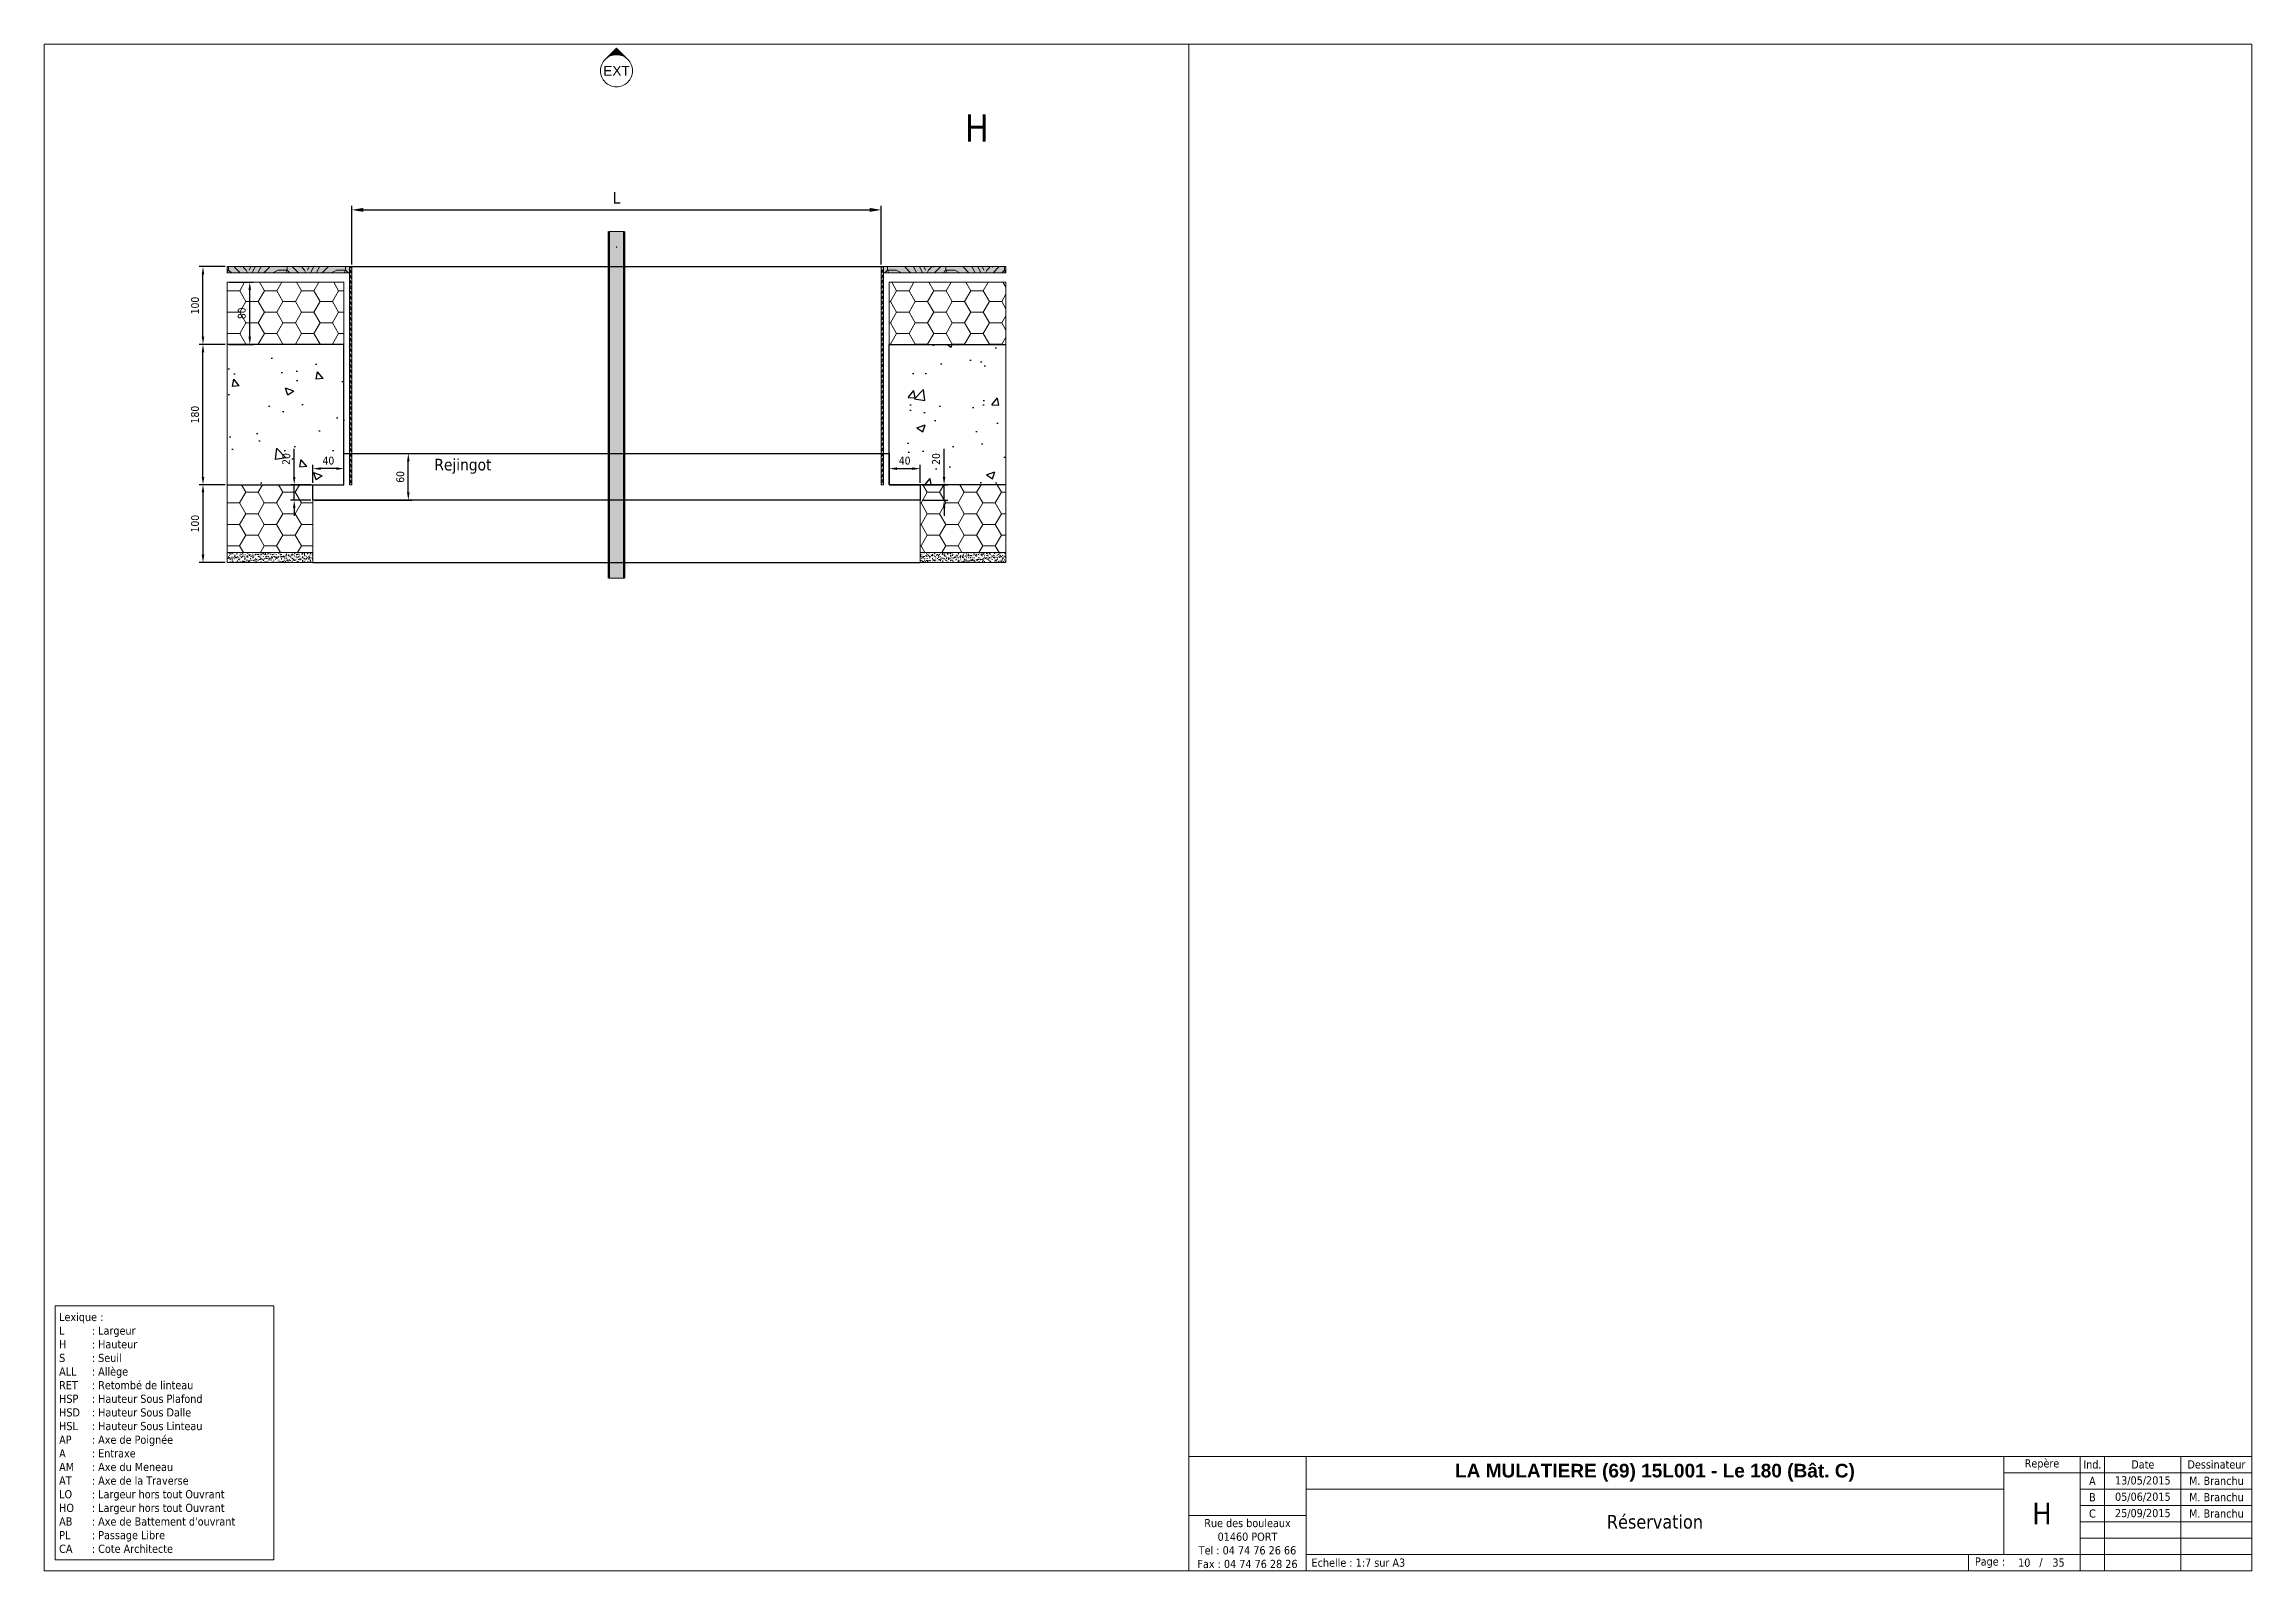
# Paper-space layout 'H' of a CAD drawing. Header units: millimetres. Extents: x -125 to 280, y 21 to 301.
# The model-space entities are those that its viewports show. They can reach past a viewport. Long polylines and large blocks are cut down to what shows.
import ezdxf
from ezdxf import colors
from ezdxf.entities.mleader import LeaderData, LeaderLine
from ezdxf.enums import TextEntityAlignment as Align
from ezdxf.math import Vec2, Vec3

# ---------------------------------------------------------------- set-up
doc = ezdxf.new("R2010")
doc.units = ezdxf.units.MM
doc.header["$PDMODE"] = 35
doc.header["$PDSIZE"] = 0.5
doc.linetypes.add('AXES', pattern=[50.800000000000004, 31.75, -6.35, 6.35, -6.35])
doc.linetypes.add('CACHE', pattern=[9.524999999999999, 6.35, -3.175])
doc.layers.get('0').update_dxf_attribs({"lineweight": 13})
doc.layers.get('Defpoints').update_dxf_attribs({"true_color": 0xc2a584})
for name, color, linetype, lineweight in [('0 - 1 (validé)', 3, 'Continuous', 13), ('1 - Aluminium', 150, 'Continuous', 13), ('1 - Axe', 1, 'AXES', 0), ('1 - BETON', 251, 'Continuous', 25), ('1 - Bois', 44, 'Continuous', 13), ('1 - Béton', 251, 'Continuous', 25), ('1 - Cartouche', 7, 'Continuous', 13), ('1 - Cotation', 32, 'Continuous', 13), ('1 - INTERROMPU', 253, 'CACHE', 13), ('1 - Isolant', 132, 'Continuous', 13), ('1 - Platre', 252, 'Continuous', 13), ('1 - Texte', 7, 'Continuous', 13), ('Texte', 7, 'Continuous', 13)]:
    doc.layers.add(name, color=color, linetype=linetype, lineweight=lineweight)
for name, color, linetype, lineweight, plot in [('0 - Invisible', 43, 'Continuous', 0, False), ('0 - Trame', 1, 'Continuous', 0, False), ('Intouchable', 252, 'Continuous', 13, False), ('Non visible', 163, 'Continuous', 25, False)]:
    doc.layers.add(name, color=color, linetype=linetype, lineweight=lineweight, plot=plot)
doc.layers.add('1 - Cache', color=7, linetype='Continuous', lineweight=0, true_color=0xffffff)
doc.styles.get("Standard").update_dxf_attribs({"font": 'ARIALUNI.TTF'})
doc.styles.add('Texte Poralu', font='tahomabd.ttf')
doc.dimstyles.new('100 - 1000', dxfattribs={"dimtxt": 15, "dimasz": 15, "dimexe": 5, "dimexo": 2.5, "dimgap": 8, "dimtad": 1, "dimdec": 1, "dimtxsty": 'Texte Poralu', "dimcen": 10, "dimazin": 0, "dimtfac": 1, "dimtdec": 1, "dimtmove": 0, "dimatfit": 3, "dimfxl": 1, "dimarcsym": 0})
doc.dimstyles.new('30 - 1000', dxfattribs={"dimtxt": 10, "dimasz": 10, "dimexe": 5, "dimexo": 2.5, "dimgap": 5, "dimtad": 1, "dimdec": 1, "dimtxsty": 'Texte Poralu', "dimcen": 5, "dimazin": 0, "dimtfac": 1, "dimtdec": 1, "dimtmove": 0, "dimatfit": 3, "dimfxl": 1, "dimarcsym": 0})
picture_1 = doc.add_image_def('image1.jpg', size_in_pixel=(1285, 649))

psp = doc.layouts.new('H')

msp = doc.modelspace()

# ---------------------------------------------------------------- texts
at = {"style": 'Texte Poralu'}
msp.add_attdef('10', text='', height=150, dxfattribs=at).set_placement((78475.0000000007, 1649.999999999302), align=Align.MIDDLE_CENTER)
at = {"layer": '1 - Texte', "insert": (74766.14022945956, 4181.175707928429), "char_height": 15, "attachment_point": 1, "style": 'Texte Poralu'}
msp.add_mtext_dynamic_manual_height_columns('Rejingot', width=98.00237297415151, gutter_width=300, heights=[0], dxfattribs=at)
at = {"layer": 'Intouchable', "char_height": 150, "style": 'Texte Poralu'}
for s, insert, attachment_point in [('Page : ', (77569.35862995381, 1650), 4), ('/', (78780.84284754959, 1650), 5)]:
    msp.add_mtext(s, dxfattribs=dict(at, insert=insert, attachment_point=attachment_point))

# ---------------------------------------------------------------- blocks, each defined once
blk = doc.blocks.new('*U37')
at = {"layer": '1 - Cartouche'}
blk.add_lwpolyline([(-405, 1.250555214937776e-12), (0, 1.250555214937776e-12), (0, 280.0000000000013), (-405, 280.0000000000013), (-405, 1.250555214937776e-12)], dxfattribs=at)
blk = doc.blocks.new('*U45')
at = {"layer": '0 - Invisible'}
blk.add_lwpolyline([(-20.06665547347202, -23.29079919409006), (20.06665547347224, -23.29079919409006), (20.06665547347224, 23.29079919408992), (-20.06665547347202, 23.29079919408992)], close=True, dxfattribs=at)
at = {"layer": 'Texte', "insert": (-19.31665547347202, -6.821210263296962e-14), "char_height": 1.5, "attachment_point": 4, "style": 'Texte Poralu'}
blk.add_mtext("\\pt1.125;Lexique :\\P\\pt6;L ^I: Largeur \\PH ^I: Hauteur\\PS ^I: Seuil\\PALL^I: Allège\\PRET^I: Retombé de linteau\\PHSP^I: Hauteur Sous Plafond\\PHSD^I: Hauteur Sous Dalle\\PHSL^I: Hauteur Sous Linteau\\PAP^I: Axe de Poignée\\PA^I: Entraxe\\PAM^I: Axe du Meneau\\PAT^I: Axe de la Traverse\\PLO^I: Largeur hors tout Ouvrant\\PHO^I: Largeur hors tout Ouvrant\\PAB^I: Axe de Battement d'ouvrant\\PPL^I: Passage Libre\\PCA^I: Cote Architecte", dxfattribs=at)
blk = doc.blocks.new('Cartouche - Total de page')
at = {"layer": '1 - Cartouche', "color": 0, "insert": (0, 0), "char_height": 5, "attachment_point": 5, "style": 'Texte Poralu'}
blk.add_mtext('35', dxfattribs=at)
blk = doc.blocks.new('Cartouche - Indice A')
at = {"insert": (0, 0), "char_height": 10, "attachment_point": 5, "style": 'Texte Poralu'}
blk.add_mtext('A', dxfattribs=at)
blk = doc.blocks.new('Cartouche - Indice B')
at = {"insert": (0, 0), "char_height": 10, "attachment_point": 5, "style": 'Texte Poralu'}
blk.add_mtext('B', dxfattribs=at)
blk = doc.blocks.new('Cartouche - Indice C')
at = {"insert": (0, 0), "char_height": 10, "attachment_point": 5, "style": 'Texte Poralu'}
blk.add_mtext('C', dxfattribs=at)
blk = doc.blocks.new("Cartouche - Nom d'affaire")
at = {"layer": '1 - Cartouche', "insert": (0, 0), "char_height": 5, "attachment_point": 5, "style": 'Texte Poralu'}
blk.add_mtext('{\\fArial|b1|i0|c0|p34;LA MULATIERE (69) 15L001 - Le 180 (Bât. C)}', dxfattribs=at)
blk = doc.blocks.new('Cartouche - Indice A - Date')
at = {"insert": (0, 0), "char_height": 1.5, "attachment_point": 5, "style": 'Texte Poralu'}
blk.add_mtext('13/05/2015', dxfattribs=at)
blk = doc.blocks.new('Cartouche - Indice B - Date')
at = {"insert": (0, 0), "char_height": 1.5, "attachment_point": 5, "style": 'Texte Poralu'}
blk.add_mtext('05/06/2015', dxfattribs=at)
blk = doc.blocks.new('Cartouche - Indice C - Date')
at = {"insert": (0, 0), "char_height": 10, "attachment_point": 5, "style": 'Texte Poralu'}
blk.add_mtext('25/09/2015', dxfattribs=at)
blk = doc.blocks.new('Cartouche - Indice A - Projeteur')
at = {"insert": (0, 0), "char_height": 10, "attachment_point": 5, "style": 'Texte Poralu'}
blk.add_mtext('M. Branchu', dxfattribs=at)
blk = doc.blocks.new('Cartouche - Indice B - Projeteur')
at = {"insert": (0, 0), "char_height": 10, "attachment_point": 5, "style": 'Texte Poralu'}
blk.add_mtext('M. Branchu', dxfattribs=at)
blk = doc.blocks.new('Cartouche - Indice C - Projeteur')
at = {"insert": (0, 0), "char_height": 10, "attachment_point": 5, "style": 'Texte Poralu'}
blk.add_mtext('M. Branchu', dxfattribs=at)
blk = doc.blocks.new('*U35')
at = {"layer": '1 - Cartouche'}
for points in [[(-195, 4.913830070320489e-13), (-173.5000000000073, -6.784574607151377e-12), (-173.5000000000073, 20.99999999999321), (-195.0000000000073, 20.99999999999321)], [(-173.5000000000073, 15.00000000000049), (-45.49999999998181, 15.00000000000049), (-45.5, 21.00000000000049), (-173.5000000000073, 20.99999999999321)], [(-45.5, 18.00000000000049), (-31.5, 18.00000000000049), (-31.5, 21.00000000000049), (-45.5, 21.00000000000049)], [(-31.5, 18.00000000000049), (-27, 18.00000000000049), (-27, 21.00000000000049), (-31.5, 21.00000000000049)], [(-27, 18.00000000000049), (-13, 18.00000000000049), (-13, 21.00000000000049), (-27, 21.00000000000049)], [(-13, 18.00000000000049), (0, 18.00000000000049), (0, 21.00000000000049), (-13, 21.00000000000049)], [(-45.49999999998181, 3.000000000007767), (-31.5, 3.000000000000491), (-31.5, 18.00000000000049), (-45.5, 18.00000000000049)], [(-31.5, 15.00000000000049), (-27, 15.00000000000049), (-27, 18.00000000000049), (-31.5, 18.00000000000049)], [(-27, 15.00000000000049), (-13, 15.00000000000049), (-13, 18.00000000000049), (-27, 18.00000000000049)], [(-13, 15.00000000000049), (0, 15.00000000000049), (0, 18.00000000000049), (-13, 18.00000000000049)], [(-173.5000000000073, 2.999999999993215), (-45.49999999998181, 3.000000000007767), (-45.49999999999636, 15.00000000000049), (-173.5000000000073, 15.00000000000049)], [(-31.5, 12.00000000000049), (-27, 12.00000000000049), (-27, 15.00000000000049), (-31.5, 15.00000000000049)], [(-27, 12.00000000000049), (-13, 12.00000000000049), (-13, 15.00000000000049), (-27, 15.00000000000049)], [(-13, 12.00000000000049), (0, 12.00000000000049), (0, 15.00000000000049), (-13, 15.00000000000049)], [(-31.5, 9.000000000000492), (-27, 9.000000000000492), (-27, 12.00000000000049), (-31.5, 12.00000000000049)], [(-31.5, 6.000000000000491), (-27, 6.000000000000491), (-27, 9.000000000000492), (-31.5, 9.000000000000492)], [(-27, 9.000000000000492), (-13, 9.000000000000492), (-13, 12.00000000000049), (-27, 12.00000000000049)], [(-27, 6.000000000000491), (-13, 6.000000000000491), (-13, 9.000000000000492), (-27, 9.000000000000492)], [(-13, 9.000000000000492), (0, 9.000000000000492), (0, 12.00000000000049), (-13, 12.00000000000049)], [(-13, 6.000000000000491), (0, 6.000000000000491), (0, 9.000000000000492), (-13, 9.000000000000492)], [(-31.5, 3.000000000000491), (-27, 3.000000000000491), (-27, 6.000000000000491), (-31.5, 6.000000000000491)], [(-27, 3.000000000000491), (-13, 3.000000000000491), (-13, 6.000000000000491), (-27, 6.000000000000491)], [(-13, 3.000000000000491), (0, 3.000000000000491), (0, 6.000000000000491), (-13, 6.000000000000491)], [(-173.5000000000073, -6.784574607151377e-12), (-51.99999999998181, 7.767340621215474e-12), (-51.99999999998181, 3.000000000000491), (-173.5000000000073, 2.999999999993215)], [(-51.99999999998181, 7.767340621215474e-12), (-31.5, 4.913830070320489e-13), (-31.5, 3.000000000000491), (-51.99999999998181, 3.000000000007767)], [(-31.5, 4.913830070320489e-13), (-27, 4.913830070320489e-13), (-27, 3.000000000000491), (-31.5, 3.000000000000491)], [(-27, 4.913830070320489e-13), (-13, 4.913830070320489e-13), (-13, 3.000000000000491), (-27, 3.000000000000491)], [(-13, 4.913830070320489e-13), (0, 4.913830070320489e-13), (0, 3.000000000000491), (-13, 3.000000000000491)]]:
    blk.add_lwpolyline(points, close=True, dxfattribs=at)
for name, p, xscale, yscale, zscale in [("Cartouche - Nom d'affaire", (-109.5000000000036, 17.99999999999686), 0.5, 0.5, 0.5), ('Cartouche - Indice A', (-29.25, 16.5000000000005), 0.15, 0.15, 0.15), ('Cartouche - Indice A - Projeteur', (-6.499999999999999, 16.50000000000095), 0.15, 0.15, 0.15), ('Cartouche - Indice B', (-29.24999999999988, 13.50000000000061), 0.15, 0.15, 0.15), ('Cartouche - Indice B - Projeteur', (-6.500000000000283, 13.50000000000084), 0.15, 0.15, 0.15), ('Cartouche - Indice C', (-29.24999999999988, 10.5000000000005), 0.1499999999999986, 0.1499999999999986, 0.1499999999999986), ('Cartouche - Indice C - Date', (-20.00000000000023, 10.5000000000005), 0.1499999999999986, 0.1499999999999986, 0.1499999999999986), ('Cartouche - Indice C - Projeteur', (-6.500000000000114, 10.50000000000084), 0.1500000000000004, 0.1500000000000004, 0.1500000000000004), ('Cartouche - Total de page', (-35.47095366016552, 1.500000000000491), 0.3, 0.3, 0.3)]:
    blk.add_blockref(name, p, dxfattribs=dict(xscale=xscale, yscale=yscale, zscale=zscale))
for name, p in [('Cartouche - Indice A - Date', (-20.00000000000006, 16.50000000000061)), ('Cartouche - Indice B - Date', (-20.00000000000034, 13.5000000000005))]:
    blk.add_blockref(name, p)
at = {"layer": '1 - Cartouche', "char_height": 1.5, "style": 'Texte Poralu'}
for s, insert, attachment_point in [('Repère', (-38.5, 19.50000000000049), 5), ('Ind.', (-29.25, 19.50000000000049), 5), ('Date', (-20, 19.50000000000049), 5), ('Dessinateur', (-6.5, 19.50000000000049), 5), ('Rue des bouleaux\\P01460 PORT\\PTel : 04 74 76 26 66\\PFax : 04 74 76 28 26', (-184.2500000000109, 4.999999999993215), 5), ('Page : ', (-50.80641370046101, 1.500000000007881), 4), ('/', (-38.69157152450401, 1.500000000007654), 5)]:
    blk.add_mtext(s, dxfattribs=dict(at, insert=insert, attachment_point=attachment_point))
at = {"layer": '1 - Cartouche', "style": 'Texte Poralu'}
for tag, height, p in [('DESIGNATION', 2.5, (-109.4999999999945, 9.000000000000492)), ('REPERE', 2, (-38.5, 10.50000000000049)), ('NUM_PAGE', 1.5, (-41.91218938884248, 1.500000000007767))]:
    blk.add_attdef(tag, text='', height=height, dxfattribs=at).set_placement(p, align=Align.MIDDLE_CENTER)
blk.add_attdef('ECHELLE', text='', height=1.5, dxfattribs=at).set_placement((-172.5000000000073, 1.499999999993215), align=Align.MIDDLE_LEFT)
at = {"layer": '1 - Cache'}
image = blk.add_image(picture_1, insert=(-195.0000000000073, 10.14124513617999), size_in_units=(21.500000000000004, 10.858754863813232), dxfattribs=at)
blk = doc.blocks.new('Cadre Coupe_Elev')
blk.add_point((8000, 1500))
at = {"layer": '0 - Trame'}
for points in [[(500, 500), (9500, 500), (9500, 9500), (500, 9500)], [(500, 1500), (9500, 1500), (9500, 500), (500, 500)]]:
    blk.add_lwpolyline(points, close=True, dxfattribs=at)
at = {"layer": 'Defpoints'}
for p in [(5000, 5729.996620553562), (4999.999999999971, 3733.496620553549)]:
    blk.add_point(p, dxfattribs=at)
at = {"color": 7}
blk.add_attdef('REPERE_1', text='', height=300, dxfattribs=at).set_placement((1000, 9000), align=Align.MIDDLE_CENTER)
at = {"layer": '1 - Texte', "color": 7}
for tag, p in [('DEFINITION1', (5000, 1200)), ('DEFINITION2', (5000, 800))]:
    blk.add_attdef(tag, text='', height=250, dxfattribs=at).set_placement(p, align=Align.MIDDLE_CENTER)
at = {"layer": 'Non visible', "style": 'Texte Poralu'}
for p in [(5447.11721373623, 4905.799125232807), (5447.11721373623, 4605.799125232807)]:
    blk.add_attdef('REPERE_2', text='', height=35, dxfattribs=at).set_placement(p, align=Align.MIDDLE_LEFT)
blk = doc.blocks.new('*U841')
at = {"layer": '1 - Isolant'}
h = blk.add_hatch(dxfattribs=at)
h.set_pattern_fill('HONEY', color=256, scale=5, style=0)
h.set_pattern_definition([(0, (110.0000906813123, 79.99999999999812), (23.8125, 13.748153225), [15.875, -31.75]), (120, (110.0000906813123, 79.99999999999812), (-23.81249994797095, 13.74815331511695), [15.87499999999995, -31.7499999999999]), (59.99999999999999, (110.0000906813123, 79.99999999999812), (5.202904551637744e-08, 27.49630654011694), [-31.75, 15.875])])
h.paths.add_polyline_path([(-149.9999933903616, 0), (0, -9.094947017729282e-13), (-8.952838470577262e-13, 79.99999999999818), (-149.9999933903625, 79.99999999999906)])
at = {"layer": '0 - Invisible'}
blk.add_lwpolyline([(-149.9999933903625, 79.99999999999906), (-149.9999933903616, 0)], dxfattribs=at)
at = {"layer": '1 - Isolant'}
blk.add_lwpolyline([(-149.9999933903616, 0), (0, 0), (0, 0), (0, -9.094947017729282e-13), (-8.952838470577262e-13, 79.99999999999818), (-149.9999933903625, 79.99999999999906)], dxfattribs=at)
blk = doc.blocks.new('*U1439')
at = {"layer": '1 - Isolant'}
h = blk.add_hatch(dxfattribs=at)
h.set_pattern_fill('HONEY', color=256, scale=5)
h.set_pattern_definition([(0, (204.9998914205589, -1.4210854715202e-14), (23.8125, 13.748153225), [15.875, -31.75]), (120, (204.9998914205589, -1.4210854715202e-14), (-23.81249994797095, 13.74815331511695), [15.87499999999996, -31.74999999999992]), (59.99999999999999, (204.9998914205589, -1.4210854715202e-14), (5.202904551637744e-08, 27.49630654011694), [-31.75, 15.875])])
h.paths.add_polyline_path([(-149.9999999999709, -87.00000000000001), (-149.9999999999709, 0), (-40.00007220401311, 0), (-40.00007220401311, -87.00000000000001)])
at = {"layer": '1 - Platre'}
h = blk.add_hatch(dxfattribs=at)
h.set_pattern_fill('AR-SAND', color=256, scale=0.1)
h.set_pattern_definition([(37.50000000000001, (204.9998914205589, -1.4210854715202e-14), (-0.1600031295984046, 4.894132373293424), [0, -3.860800000000001, 0, -4.318000000000001, 0, -4.1275]), (7.499999999999999, (204.9998914205589, -1.4210854715202e-14), (4.495232831380027, 7.168251005683543), [0, -2.0828, 0, -3.4798, 0, -1.3335]), (327.5, (201.875691420559, -1.4210854715202e-14), (7.90992370241458, 0.01437184678545691), [0, -1.27, 0, -4.572, 0, -5.969]), (317.5, (201.875691420559, -1.4210854715202e-14), (7.635564524722972, 2.229293232572162), [0, -0.635, 0, -2.9972, 0, -3.429])])
h.paths.add_polyline_path([(-149.9999999999709, -100), (-149.9999999999709, -87.00000000000001), (-40.00007220401311, -87.00000000000001), (-40.00007220401311, -100)])
at = {"layer": '0 - Invisible'}
for points in [[(-149.9999999999709, -87.00000000000001), (-149.9999999999709, 0)], [(-149.9999999999709, -100), (-149.9999999999709, -87.00000000000001)]]:
    blk.add_lwpolyline(points, dxfattribs=at)
at = {"layer": '1 - Isolant'}
blk.add_lwpolyline([(-149.9999999999709, 0), (-40.00007220401311, 0), (-40.00007220401311, -87.00000000000001), (-149.9999999999709, -87.00000000000001)], dxfattribs=at)
at = {"layer": '1 - Platre'}
blk.add_lwpolyline([(-149.9999999999709, -87.00000000000001), (-40.00007220401311, -87.00000000000001), (-40.00007220401311, -100), (-149.9999999999709, -100)], dxfattribs=at)
blk = doc.blocks.new('*U1440')
at = {"layer": '1 - Isolant'}
h = blk.add_hatch(dxfattribs=at)
h.set_pattern_fill('HONEY', color=256, scale=5)
h.set_pattern_definition([(0, (79.99994836091537, -1.4210854715202e-14), (23.8125, 13.748153225), [15.875, -31.75]), (120, (79.99994836091537, -1.4210854715202e-14), (-23.81249994797095, 13.74815331511695), [15.87499999999996, -31.74999999999991]), (59.99999999999999, (79.99994836091537, -1.4210854715202e-14), (5.202904551637744e-08, 27.49630654011694), [-31.75, 15.875])])
h.paths.add_polyline_path([(150.0000385328185, -87.00000000000001), (150.0000385328185, 0), (39.99990982809688, 0), (39.99990982809688, -87.00000000000001)])
at = {"layer": '1 - Platre'}
h = blk.add_hatch(dxfattribs=at)
h.set_pattern_fill('AR-SAND', color=256, scale=0.1)
h.set_pattern_definition([(37.50000000000001, (79.99994836091537, -1.4210854715202e-14), (-0.1600031295984046, 4.894132373293424), [0, -3.860800000000001, 0, -4.318000000000001, 0, -4.1275]), (7.499999999999999, (79.99994836091537, -1.4210854715202e-14), (4.495232831380027, 7.168251005683543), [0, -2.0828, 0, -3.4798, 0, -1.3335]), (327.5, (76.87574836091537, -1.4210854715202e-14), (7.90992370241458, 0.01437184678545691), [0, -1.27, 0, -4.572, 0, -5.969]), (317.5, (76.87574836091537, -1.4210854715202e-14), (7.635564524722972, 2.229293232572162), [0, -0.635, 0, -2.9972, 0, -3.429])])
h.paths.add_polyline_path([(150.0000385328185, -100), (150.0000385328185, -87.00000000000001), (39.99990982809688, -87.00000000000001), (39.99990982809688, -100)])
at = {"layer": '0 - Invisible'}
for points in [[(150.0000385328185, -87.00000000000001), (150.0000385328185, 0)], [(150.0000385328185, -100), (150.0000385328185, -87.00000000000001)]]:
    blk.add_lwpolyline(points, dxfattribs=at)
at = {"layer": '1 - Isolant'}
blk.add_lwpolyline([(150.0000385328185, 0), (39.99990982809688, 0), (39.99990982809688, -87.00000000000001), (150.0000385328185, -87.00000000000001)], dxfattribs=at)
at = {"layer": '1 - Platre'}
blk.add_lwpolyline([(150.0000385328185, -87.00000000000001), (39.99990982809688, -87.00000000000001), (39.99990982809688, -100), (150.0000385328185, -100)], dxfattribs=at)
blk = doc.blocks.new('*U842')
at = {"layer": '1 - Isolant'}
h = blk.add_hatch(dxfattribs=at)
h.set_pattern_fill('HONEY', color=256, scale=5, style=0)
h.set_pattern_definition([(0, (110.0000906813141, 79.99999999999812), (23.8125, 13.748153225), [15.875, -31.75]), (120, (110.0000906813141, 79.99999999999812), (-23.81249994797095, 13.74815331511695), [15.87499999999995, -31.7499999999999]), (59.99999999999999, (110.0000906813141, 79.99999999999812), (5.202904551637744e-08, 27.49630654011694), [-31.75, 15.875])])
h.paths.add_polyline_path([(-149.9999933903616, 0), (1.818989403545856e-12, -9.094947017729282e-13), (9.237055564881302e-13, 79.99999999999818), (-149.9999933903625, 79.99999999999906)])
at = {"layer": '0 - Invisible'}
blk.add_lwpolyline([(-149.9999933903625, 79.99999999999906), (-149.9999933903616, 0)], dxfattribs=at)
at = {"layer": '1 - Isolant'}
blk.add_lwpolyline([(-149.9999933903616, 0), (0, 0), (0, 0), (1.818989403545856e-12, -9.094947017729282e-13), (9.237055564881302e-13, 79.99999999999818), (-149.9999933903625, 79.99999999999906)], dxfattribs=at)
blk = doc.blocks.new('*U189')
h = blk.add_hatch(color=256)
edge = h.paths.add_edge_path()
edge.add_line((-2.072522045462071e-13, 29.16815472393788), (-14.58407736196905, 14.58407736197051))
edge.add_arc((1.103117597267565e-11, -1.326938559031979e-11), 20.62500000001327, 90.00000000003098, 134.9999999999927, ccw=False)
edge.add_arc((-8.900435943814897e-12, -8.125056183416809e-12), 20.62500000000813, 45.00000000000222, 89.99999999997573, ccw=False)
edge.add_line((14.58407736196884, 14.58407736197071), (-2.060573933704291e-13, 29.16815472393788))
for p, q in [((0.00170546913411465, 29.16815472393787), (-14.58407736197124, 14.58407736196831)), ((14.58407736196884, 14.58407736197071), (0.00170546913411465, 29.16815472393787))]:
    blk.add_line(p, q)
blk.add_circle((0, 0), 20.625)
at = {"insert": (0, 0), "char_height": 12.5, "attachment_point": 5}
blk.add_mtext('EXT', dxfattribs=at)
blk = doc.blocks.new('*D2072')
at = {"layer": '1 - Cotation', "color": 0, "lineweight": -2, "transparency": 16777216}
for p, q in [((74660.00011916106, 4430.428411648889), (74660.00011916106, 4505.743385365207)), ((74675.00011916106, 4500.743385365207), (75324.99995022241, 4500.743385365207)), ((75339.99995022241, 4430.428411648878), (75339.99995022241, 4505.743385365207))]:
    blk.add_line(p, q, dxfattribs=at)
at = {"layer": '1 - Cotation', "color": 0, "transparency": 16777216}
for points in [[(74675.00011916106, 4503.243385365207), (74675.00011916106, 4498.243385365207), (74660.00011916106, 4500.743385365207)], [(75324.99995022241, 4503.243385365207), (75324.99995022241, 4498.243385365207), (75339.99995022241, 4500.743385365207)]]:
    blk.add_solid(points, dxfattribs=at)
at = {"layer": 'Defpoints', "color": 0, "transparency": 16777216}
for p in [(75339.99995022241, 4500.743385365207), (74660.00011916106, 4427.928411648889), (75339.99995022241, 4427.928411648878)]:
    blk.add_point(p, dxfattribs=at)
at = {"layer": '1 - Cotation', "color": 0, "transparency": 16777216, "insert": (75000.00003469174, 4516.243385365207), "char_height": 15, "attachment_point": 5, "style": 'Texte Poralu'}
blk.add_mtext('L', dxfattribs=at)
blk = doc.blocks.new('*U834')
at = {"layer": '1 - BETON'}
h = blk.add_hatch(dxfattribs=at)
h.set_pattern_fill('CONCRETE', color=256, scale=15, style=0, pattern_type=2)
h.set_pattern_definition([(49.99999999999999, (-49.99996146718152, -20.00000000000003), (107.589027390113, -9.412820247389266), [11.25, -123.75]), (355, (-49.99996146718152, -20.00000000000003), (-20.81270004195, 112.8288200550018), [9, -99]), (100.4514, (-41.03420946718152, -20.78440100000003), (86.77640725710323, 103.415931309143), [9.5610285, -105.1713168]), (46.18420000000002, (-49.99996146718152, 9.999999999999977), (160.0861572938467, -24.82785214935271), [16.87499999999996, -185.6249999999997]), (96.6356, (-36.65944971718152, 7.931003949999974), (140.1994058323055, 146.1176806350663), [14.3415432, -157.75695]), (351.1842, (-49.99996146718152, 9.999999999999977), (140.1992917700441, 146.1177901387987), [13.5, -148.5]), (21, (-34.99996146718152, 2.499999999999975), (89.53605781776925, -60.39283359980082), [11.25, -123.75]), (326.0000000000001, (-34.99996146718152, 2.499999999999975), (36.49729978823726, 108.772506757028), [9, -99]), (71.4514, (-27.53862651718151, -2.532740900000025), (126.0333942872235, 48.37957450649286), [9.5610285, -105.1713168]), (37.50000000000001, (-49.99996146718152, -20.00000000000003), (1.8239782975936, 49.93407807469672), [0, -97.8, 0, -100.5, 0, -99.375]), (7.499999999999999, (-49.99996146718152, -20.00000000000003), (39.46043061632229, 59.16175678235403), [0, -57.3, 0, -95.55, 0, -37.875]), (327.5, (-83.44996146718152, -20.00000000000003), (80.07336542586135, -3.383230760156963), [0, -37.5, 0, -117, 0, -155.25]), (317.5, (-98.44996146718152, -20.00000000000003), (87.47792540135794, 15.01574734984766), [0, -48.75, 0, -77.69999999999999, 0, -110.25])])
h.paths.add_polyline_path([(150.0000385328185, 179.9999999999999), (150.0000385328185, 0), (0, 0), (0, 180)])
at = {"layer": '0 - Invisible'}
blk.add_lwpolyline([(150.0000385328185, 179.9999999999999), (150.0000385328185, 0)], dxfattribs=at)
at = {"layer": '1 - BETON'}
blk.add_lwpolyline([(150.0000385328185, 0), (0, 0), (0, 180), (150.0000385328185, 179.9999999999999)], dxfattribs=at)
blk = doc.blocks.new('*U833')
at = {"layer": '1 - BETON'}
h = blk.add_hatch(dxfattribs=at)
h.set_pattern_fill('CONCRETE', color=256, scale=15, style=0, pattern_type=2)
h.set_pattern_definition([(49.99999999999999, (-50.00000000000003, -20.00000000000003), (107.589027390113, -9.412820247389266), [11.25, -123.75]), (355, (-50.00000000000003, -20.00000000000003), (-20.81270004195, 112.8288200550018), [9, -99]), (100.4514, (-41.03424800000003, -20.78440100000002), (86.77640725710323, 103.415931309143), [9.5610285, -105.1713168]), (46.18420000000002, (-50.00000000000003, 9.999999999999977), (160.0861572938467, -24.82785214935271), [16.87499999999996, -185.6249999999997]), (96.6356, (-36.65948825000003, 7.931003949999974), (140.1994058323055, 146.1176806350663), [14.3415432, -157.75695]), (351.1842, (-50.00000000000003, 9.999999999999977), (140.1992917700441, 146.1177901387987), [13.5, -148.5]), (21, (-35.00000000000003, 2.499999999999975), (89.53605781776925, -60.39283359980082), [11.25, -123.75]), (326.0000000000001, (-35.00000000000003, 2.499999999999975), (36.49729978823726, 108.772506757028), [9, -99]), (71.4514, (-27.53866505000002, -2.532740900000025), (126.0333942872235, 48.37957450649286), [9.5610285, -105.1713168]), (37.50000000000001, (-50.00000000000003, -20.00000000000003), (1.8239782975936, 49.93407807469672), [0, -97.8, 0, -100.5, 0, -99.375]), (7.499999999999999, (-50.00000000000003, -20.00000000000003), (39.46043061632229, 59.16175678235403), [0, -57.3, 0, -95.55, 0, -37.875]), (327.5, (-83.45000000000003, -20.00000000000003), (80.07336542586135, -3.383230760156963), [0, -37.5, 0, -117, 0, -155.25]), (317.5, (-98.45000000000003, -20.00000000000003), (87.47792540135794, 15.01574734984766), [0, -48.75, 0, -77.69999999999999, 0, -110.25])])
h.paths.add_polyline_path([(150, 179.9999999999999), (150, 0), (0, 0), (0, 180)])
at = {"layer": '0 - Invisible'}
blk.add_lwpolyline([(150, 179.9999999999999), (150, 0)], dxfattribs=at)
at = {"layer": '1 - BETON'}
blk.add_lwpolyline([(150, 0), (0, 0), (0, 180), (150, 179.9999999999999)], dxfattribs=at)
blk = doc.blocks.new('*D2073')
at = {"layer": 'Defpoints', "color": 0, "lineweight": -2, "transparency": 16777216}
for p, q in [((74497.5, 4327.928406744617), (74463.97946895147, 4327.928406744617)), ((74468.97946895147, 4157.928406744617), (74468.97946895147, 4317.928406744617)), ((74497.5, 4147.928406744617), (74463.97946895147, 4147.928406744617))]:
    blk.add_line(p, q, dxfattribs=at)
at = {"layer": 'Defpoints', "color": 0, "transparency": 16777216}
for p in [(74468.97946895147, 4327.928406744617), (74500, 4327.928406744617), (74500, 4147.928406744617)]:
    blk.add_point(p, dxfattribs=at)
for points in [[(74467.3128022848, 4317.928406744617), (74470.64613561814, 4317.928406744617), (74468.97946895147, 4327.928406744617)], [(74467.3128022848, 4157.928406744617), (74470.64613561814, 4157.928406744617), (74468.97946895147, 4147.928406744617)]]:
    blk.add_solid(points, dxfattribs=at)
at = {"layer": 'Defpoints', "color": 0, "transparency": 16777216, "insert": (74458.7511277829, 4237.928406744629), "char_height": 10, "attachment_point": 5, "rotation": 90, "style": 'Texte Poralu'}
blk.add_mtext('180', dxfattribs=at)
blk = doc.blocks.new('*D2074')
at = {"layer": '1 - Cotation', "color": 0, "lineweight": -2, "transparency": 16777216}
for p, q in [((74497.50000000003, 4147.928406744617), (74463.97946895147, 4147.928406744617)), ((74468.97946895147, 4137.928406744617), (74468.97946895147, 4057.928406744617)), ((74497.50000000003, 4047.928406744617), (74463.97946895147, 4047.928406744617))]:
    blk.add_line(p, q, dxfattribs=at)
at = {"layer": '1 - Cotation', "color": 0, "transparency": 16777216}
for points in [[(74467.3128022848, 4137.928406744617), (74470.64613561814, 4137.928406744617), (74468.97946895147, 4147.928406744617)], [(74467.3128022848, 4057.928406744617), (74470.64613561814, 4057.928406744617), (74468.97946895147, 4047.928406744617)]]:
    blk.add_solid(points, dxfattribs=at)
at = {"layer": 'Defpoints', "color": 0, "transparency": 16777216}
for p in [(74500.00000000003, 4147.928406744617), (74468.97946895147, 4047.928406744617), (74500.00000000003, 4047.928406744617)]:
    blk.add_point(p, dxfattribs=at)
at = {"layer": '1 - Cotation', "color": 0, "transparency": 16777216, "insert": (74458.77463349143, 4097.928406744629), "char_height": 10, "attachment_point": 5, "rotation": 90, "style": 'Texte Poralu'}
blk.add_mtext('100', dxfattribs=at)
blk = doc.blocks.new('*D2075')
at = {"layer": '1 - Cotation', "color": 0, "lineweight": -2, "transparency": 16777216}
for p, q in [((74652.49990372798, 4187.928406744628), (74737.62179106493, 4187.928406744628)), ((74732.62179106493, 4137.928406744617), (74732.62179106493, 4177.928406744628)), ((74612.49992779599, 4127.928406744617), (74737.62179106493, 4127.928406744617))]:
    blk.add_line(p, q, dxfattribs=at)
at = {"layer": '1 - Cotation', "color": 0, "transparency": 16777216}
for points in [[(74730.95512439826, 4177.928406744628), (74734.2884577316, 4177.928406744628), (74732.62179106493, 4187.928406744628)], [(74730.95512439826, 4137.928406744617), (74734.2884577316, 4137.928406744617), (74732.62179106493, 4127.928406744617)]]:
    blk.add_solid(points, dxfattribs=at)
at = {"layer": 'Defpoints', "color": 0, "transparency": 16777216}
for p in [(74649.99990372798, 4187.928406744628), (74732.62179106493, 4187.928406744628), (74609.99992779599, 4127.928406744617)]:
    blk.add_point(p, dxfattribs=at)
at = {"layer": '1 - Cotation', "color": 0, "transparency": 16777216, "insert": (74722.41695560489, 4157.928406744634), "char_height": 10, "attachment_point": 5, "rotation": 90, "style": 'Texte Poralu'}
blk.add_mtext('60', dxfattribs=at)
blk = doc.blocks.new('*D2076')
at = {"layer": 'Defpoints', "color": 0, "lineweight": -2, "transparency": 16777216}
for p, q in [((74497.49984736393, 4427.927998227089), (74463.97946895147, 4427.927998227089)), ((74468.97946895147, 4337.928406744617), (74468.97946895147, 4417.927998227089)), ((74497.5, 4327.928406744617), (74463.97946895147, 4327.928406744617))]:
    blk.add_line(p, q, dxfattribs=at)
at = {"layer": 'Defpoints', "color": 0, "transparency": 16777216}
for p in [(74468.97946895147, 4427.927998227089), (74499.99984736393, 4427.927998227089), (74500, 4327.928406744617)]:
    blk.add_point(p, dxfattribs=at)
for points in [[(74467.3128022848, 4417.927998227089), (74470.64613561814, 4417.927998227089), (74468.97946895147, 4427.927998227089)], [(74467.3128022848, 4337.928406744617), (74470.64613561814, 4337.928406744617), (74468.97946895147, 4327.928406744617)]]:
    blk.add_solid(points, dxfattribs=at)
at = {"layer": 'Defpoints', "color": 0, "transparency": 16777216, "insert": (74458.77463349143, 4377.928202485865), "char_height": 10, "attachment_point": 5, "rotation": 90, "style": 'Texte Poralu'}
blk.add_mtext('100', dxfattribs=at)
blk = doc.blocks.new('*U844')
at = {"layer": '1 - Aluminium'}
h = blk.add_hatch(dxfattribs=at)
h.set_pattern_fill('ANSI32,_I', color=256, scale=0.5, style=2)
h.set_pattern_definition([(45, (-67442.98265020993, -44957.63873603865), (-3.367596045400933, 3.367596045400933), []), (45, (-67440.73758520994, -44957.63873603865), (-3.367596045400933, 3.367596045400933), [])])
h.paths.add_polyline_path([(0, 0), (3, 0), (3, 280.0000049042504), (0, 280.0000049042504)])
at = {"layer": '1 - Cache'}
h = blk.add_hatch(color=256, dxfattribs=at)
h.dxf.hatch_style = 2
h.paths.add_polyline_path([(0, 0), (3, 0), (3, 280.0000049042504), (0, 280.0000049042504)])
at = {"layer": '1 - Aluminium'}
blk.add_lwpolyline([(0, 0), (3, 0), (3, 280.0000049042504), (0, 280.0000049042504)], close=True, dxfattribs=at)
blk = doc.blocks.new('*U843')
at = {"layer": '1 - Bois'}
h = blk.add_hatch(dxfattribs=at)
h.set_pattern_fill('352', color=256, scale=75, style=0, pattern_type=2)
h.set_pattern_definition([(0, (158.2501443578496, -17), (75, 75), [22.5, -52.5]), (0, (158.2501443578496, -13.25), (75, 75), [22.5, -52.5]), (0, (162.0001443578496, -5.75), (75, 75), [15, -60]), (0, (165.7501443578496, 1.75), (75, 75), [11.25, -63.75]), (0, (165.7501443578496, 9.25), (75, 75), [7.5, -67.5]), (0, (147.0001443578496, 16.75), (75, 75), [3.75, -18.75, 3.75, -48.75]), (0, (158.2501443578496, 20.5), (75, 75), [3.75, -30, 11.25, -30]), (0, (173.2501443578496, 24.25), (75, 75), [3.75, -3.75, 3.75, -63.75]), (0, (169.5001443578496, 28), (75, 75), [3.75, -71.25]), (0, (165.7501443578496, 35.5), (75, 75), [11.25, -63.75]), (0, (165.7501443578496, 43), (75, 75), [15, -60]), (0, (162.0001443578496, 50.5), (75, 75), [18.75, -22.5, 3.75, -30]), (90, (132.0001443578496, 5.5), (-74.99999999999999, 75), [3.75, -7.5, 18.75, -45]), (90, (135.7501443578496, 13), (-74.99999999999999, 75), [3.75, -3.75, 11.25, -56.25]), (90, (139.5001443578496, 43), (-74.99999999999999, 75), [7.5, -67.5]), (90, (143.2501443578496, 13), (-74.99999999999999, 75), [15, -22.5, 3.75, -33.75]), (90, (147.0001443578496, 54.25), (-74.99999999999999, 75), [3.75, -71.25]), (90, (150.7501443578496, 16.75), (-74.99999999999999, 75), [11.25, -63.75]), (90, (158.2501443578496, 20.5), (-74.99999999999999, 75), [7.5, -67.5]), (90, (165.7501443578496, 20.5), (-74.99999999999999, 75), [3.75, -11.25, 11.25, -48.75]), (90, (169.5001443578496, 24.25), (-74.99999999999999, 75), [3.75, -71.25]), (90, (173.2501443578496, 9.25), (-74.99999999999999, 75), [10.5, -64.5]), (90, (177.0001443578496, -5.75), (-74.99999999999999, 75), [7.5, -67.5]), (90, (184.5001443578496, 24.25), (-74.99999999999999, 75), [3.75, -71.25]), (90, (192.0001443578496, 20.5), (-74.99999999999999, 75), [11.25, -63.75]), (90, (199.5001443578496, 20.5), (-74.99999999999999, 75), [11.25, -63.75]), (45, (188.2501443578496, -9.5), (8.326672684688674e-15, 75.00000000142686), [5.30325, -5.30325, 5.30325, -90.15626715]), (45, (173.2501443578496, 9.25), (8.326672684688674e-15, 75.00000000142686), [10.6065, -95.45951715]), (45, (143.2501443578496, 46.75), (8.326672684688674e-15, 75.00000000142686), [10.6065, -95.45951715]), (45, (158.2501443578496, 28), (8.326672684688674e-15, 75.00000000142686), [10.6065, -95.45951715]), (45, (162.0001443578496, 13), (8.326672684688674e-15, 75.00000000142686), [10.6065, -95.45951715]), (45, (184.5001443578496, -2), (8.326672684688674e-15, 75.00000000142686), [10.6065, -95.45951715]), (45, (177.0001443578496, 1.75), (8.326672684688674e-15, 75.00000000142686), [15.9099, -90.15611715]), (45, (154.5001443578496, 35.5), (8.326672684688674e-15, 75.00000000142686), [5.30325, -100.76276715]), (45, (150.7501443578496, 43), (8.326672684688674e-15, 75.00000000142686), [5.30325, -100.76276715]), (45, (180.7501443578496, 43), (8.326672684688674e-15, 75.00000000142686), [5.30325, -100.76276715]), (45, (150.7501443578496, 5.5), (8.326672684688674e-15, 75.00000000142686), [5.30325, -100.76276715]), (45, (192.0001443578496, 31.75), (8.326672684688674e-15, 75.00000000142686), [5.30325, -100.76276715]), (45, (165.7501443578496, 24.25), (8.326672684688674e-15, 75.00000000142686), [5.30325, -100.76276715]), (45, (173.2501443578496, 31.75), (8.326672684688674e-15, 75.00000000142686), [5.30325, -100.76276715]), (135, (169.5001443578496, 16.75), (-75.00000000142686, 8.326672684688674e-15), [5.30325, -5.30325, 15.9099, -79.54961714999999]), (135, (180.7501443578496, 16.75), (-75.00000000142686, 8.326672684688674e-15), [5.30325, -100.76276715]), (135, (180.7501443578496, -9.5), (-75.00000000142686, 8.326672684688674e-15), [5.30325, -100.76276715]), (135, (165.7501443578496, 9.25), (-75.00000000142686, 8.326672684688674e-15), [5.30325, -100.76276715]), (135, (177.0001443578496, 24.25), (-75.00000000142686, 8.326672684688674e-15), [5.30325, -100.76276715]), (135, (158.2501443578496, 5.5), (-75.00000000142686, 8.326672684688674e-15), [5.30325, -100.76276715]), (135, (188.2501443578496, 5.5), (-75.00000000142686, 8.326672684688674e-15), [5.30325, -100.76276715]), (135, (135.7501443578496, -17), (-75.00000000142686, 8.326672684688674e-15), [5.30325, -100.76276715]), (135, (139.5001443578496, -13.25), (-75.00000000142686, 8.326672684688674e-15), [10.6065, -95.45951715]), (135, (143.2501443578496, -9.5), (-75.00000000142686, 8.326672684688674e-15), [10.6065, -95.45951715]), (135, (150.7501443578496, -9.5), (-75.00000000142686, 8.326672684688674e-15), [10.6065, -95.45951715]), (135, (154.5001443578496, -2), (-75.00000000142686, 8.326672684688674e-15), [10.6065, -95.45951715]), (135, (184.5001443578496, 28), (-75.00000000142686, 8.326672684688674e-15), [10.6065, -95.45951715]), (135, (199.5001443578496, -9.5), (-75.00000000142686, 8.326672684688674e-15), [10.6065, -95.45951715]), (135, (203.2501443578496, 50.5), (-75.00000000142686, 8.326672684688674e-15), [10.6065, -95.45951715]), (135, (203.2501443578496, 43), (-75.00000000142686, 8.326672684688674e-15), [10.6065, -95.45951715]), (135, (195.7501443578496, 39.25), (-75.00000000142686, 8.326672684688674e-15), [10.6065, -95.45951715]), (135, (143.2501443578496, 39.25), (-75.00000000142686, 8.326672684688674e-15), [15.9099, -90.15611715]), (135, (192.0001443578496, 31.75), (-75.00000000142686, 8.326672684688674e-15), [15.9099, -90.15611715]), (26.56505119999999, (150.7501443578496, 54.25), (75.00000000000706, 3.000483611570459e-08), [8.385, -159.320098275]), (26.56505119999999, (150.7501443578496, 16.75), (75.00000000000706, 3.000483611570459e-08), [8.385, -159.320098275]), (26.56505119999999, (158.2501443578496, 39.25), (75.00000000000706, 3.000483611570459e-08), [8.385, -159.320098275]), (26.56505119999999, (180.7501443578496, -13.25), (75.00000000000706, 3.000483611570459e-08), [8.385, -159.320098275]), (26.56505119999999, (177.0001443578496, -5.75), (75.00000000000706, 3.000483611570459e-08), [8.385, -159.320098275]), (26.56505119999999, (154.5001443578496, 9.25), (75.00000000000706, 3.000483611570459e-08), [8.385, -159.320098275]), (26.56505119999999, (154.5001443578496, 46.75), (75.00000000000706, 3.000483611570459e-08), [8.385, -159.320098275]), (26.56505119999999, (177.0001443578496, 24.25), (75.00000000000706, 3.000483611570459e-08), [16.77, -150.935098275]), (63.43494882, (177.0001443578496, 35.5), (3.824898731075166e-09, 75.00000000000705), [8.384999999999982, -159.3200982749997]), (63.43494882, (188.2501443578496, 13), (3.824898731075166e-09, 75.00000000000705), [8.384999999999982, -159.3200982749997]), (63.43494882, (150.7501443578496, 28), (3.824898731075166e-09, 75.00000000000705), [8.384999999999982, -159.3200982749997]), (63.43494882, (135.7501443578496, 31.75), (3.824898731075166e-09, 75.00000000000705), [8.384999999999982, -159.3200982749997]), (63.43494882, (180.7501443578496, 16.75), (3.824898731075166e-09, 75.00000000000705), [8.384999999999982, -159.3200982749997]), (63.43494882, (173.2501443578496, 16.75), (3.824898731075166e-09, 75.00000000000705), [8.384999999999982, -159.3200982749997]), (63.43494882, (143.2501443578496, 28), (3.824898731075166e-09, 75.00000000000705), [16.76999999999996, -150.9350982749997]), (63.43494882, (199.5001443578496, 1.75), (3.824898731075166e-09, 75.00000000000705), [16.76999999999996, -150.9350982749997]), (63.43494882, (192.0001443578496, 5.5), (3.824898731075166e-09, 75.00000000000705), [16.76999999999996, -150.9350982749997]), (116.5650512, (132.0001443578496, -5.75), (-3.000486109572265e-08, 75.00000000000705), [8.384999999999982, -159.3200982749997]), (116.5650512, (132.0001443578496, 35.5), (-3.000486109572265e-08, 75.00000000000705), [8.384999999999982, -159.3200982749997]), (116.5650512, (147.0001443578496, -17), (-3.000486109572265e-08, 75.00000000000705), [8.384999999999982, -159.3200982749997]), (116.5650512, (139.5001443578496, 50.5), (-3.000486109572265e-08, 75.00000000000705), [8.384999999999982, -159.3200982749997]), (116.5650512, (147.0001443578496, 5.5), (-3.000486109572265e-08, 75.00000000000705), [8.384999999999982, -159.3200982749997]), (116.5650512, (162.0001443578496, 13), (-3.000486109572265e-08, 75.00000000000705), [8.384999999999982, -159.3200982749997]), (116.5650512, (169.5001443578496, 28), (-3.000486109572265e-08, 75.00000000000705), [8.384999999999982, -159.3200982749997]), (116.5650512, (135.7501443578496, -2), (2.408598827469133e-05, 75.00001205800363), [8.384999999999982, -159.3200982749997]), (116.5650512, (154.5001443578496, 9.25), (-3.000486109572265e-08, 75.00000000000705), [8.384999999999982, -159.3200982749997]), (116.5650512, (177.0001443578496, 1.75), (-3.000486109572265e-08, 75.00000000000705), [8.384999999999982, -159.3200982749997]), (116.5650512, (184.5001443578496, 9.25), (-3.000486109572265e-08, 75.00000000000705), [8.384999999999982, -159.3200982749997]), (116.5650512, (199.5001443578496, 31.75), (-3.000486109572265e-08, 75.00000000000705), [8.384999999999982, -159.3200982749997]), (116.5650512, (143.2501443578496, 54.25), (-3.000486109572265e-08, 75.00000000000705), [8.384999999999982, -159.3200982749997]), (116.5650512, (132.0001443578496, 50.5), (-3.000486109572265e-08, 75.00000000000705), [16.76999999999996, -150.9350982749997]), (116.5650512, (143.2501443578496, -2), (-3.000486109572265e-08, 75.00000000000705), [16.76999999999996, -150.9350982749997]), (153.43494882, (132.0001443578496, -13.25), (-75.00000000000705, 3.82492371109322e-09), [8.385, -159.320098275]), (153.43494882, (195.7501443578496, -17), (-75.00000000000705, 3.82492371109322e-09), [8.385, -159.320098275]), (153.43494882, (192.0001443578496, 20.5), (-75.00000000000705, 3.82492371109322e-09), [8.385, -159.320098275]), (153.43494882, (162.0001443578496, -5.75), (-75.00000000000705, 3.82492371109322e-09), [8.385, -159.320098275]), (153.43494882, (158.2501443578496, -13.25), (-75.00000000000705, 3.82492371109322e-09), [8.385, -159.320098275]), (153.43494882, (165.7501443578496, 1.75), (-75.00000000000705, 3.82492371109322e-09), [8.385, -159.320098275]), (153.43494882, (188.2501443578496, 46.75), (-75.00000000000705, 3.82492371109322e-09), [8.385, -159.320098275]), (153.43494882, (195.7501443578496, 50.5), (-75.00000000000705, 3.82492371109322e-09), [16.77, -150.935098275])])
h.paths.add_polyline_path([(0, 0), (157.0001443578496, 0), (157.0001443578496, 8), (0, 8)])
at = {"layer": '1 - Cache'}
h = blk.add_hatch(color=256, dxfattribs=at)
h.dxf.hatch_style = 2
h.paths.add_polyline_path([(0, 0), (157.0001443578496, 0), (157.0001443578496, 8), (0, 8)])
at = {"layer": '1 - Bois'}
blk.add_lwpolyline([(0, 0), (157.0001443578496, 0), (157.0001443578496, 8), (0, 8)], close=True, dxfattribs=at)
blk = doc.blocks.new('*D2077')
at = {"layer": 'Defpoints', "color": 0, "lineweight": -2, "transparency": 16777216}
for p, q in [((74502.49997480332, 4407.928301654999), (74534.0047914788, 4407.928301654999)), ((74529.0047914788, 4337.928301655019), (74529.0047914788, 4397.928301654999)), ((74502.50003085111, 4327.928301655019), (74534.0047914788, 4327.928301655019))]:
    blk.add_line(p, q, dxfattribs=at)
at = {"layer": 'Defpoints', "color": 0, "transparency": 16777216}
for p in [(74499.99997480332, 4407.928301654999), (74529.0047914788, 4407.928301654999), (74500.00003085111, 4327.928301655019)]:
    blk.add_point(p, dxfattribs=at)
for points in [[(74527.33812481213, 4397.928301654999), (74530.67145814547, 4397.928301654999), (74529.0047914788, 4407.928301654999)], [(74527.33812481213, 4337.928301655019), (74530.67145814547, 4337.928301655019), (74529.0047914788, 4327.928301655019)]]:
    blk.add_solid(points, dxfattribs=at)
at = {"layer": 'Defpoints', "color": 0, "transparency": 16777216, "insert": (74518.77645031024, 4367.928301655021), "char_height": 10, "attachment_point": 5, "rotation": 90, "style": 'Texte Poralu'}
blk.add_mtext('80', dxfattribs=at)
blk = doc.blocks.new('*D2078')
at = {"layer": '1 - Cotation', "color": 0, "lineweight": -2, "transparency": 16777216}
for p, q in [((74610, 4150.428406744617), (74610, 4173.551336453995)), ((74640, 4168.551336453995), (74620, 4168.551336453995)), ((74650, 4150.428406744617), (74650, 4173.551336453995))]:
    blk.add_line(p, q, dxfattribs=at)
at = {"layer": '1 - Cotation', "color": 0, "transparency": 16777216}
for points in [[(74620, 4170.218003120662), (74620, 4166.884669787328), (74610, 4168.551336453995)], [(74640, 4170.218003120662), (74640, 4166.884669787328), (74650, 4168.551336453995)]]:
    blk.add_solid(points, dxfattribs=at)
at = {"layer": 'Defpoints', "color": 0, "transparency": 16777216}
for p in [(74610, 4168.551336453995), (74610, 4147.928406744617), (74650, 4147.928406744617)]:
    blk.add_point(p, dxfattribs=at)
at = {"layer": '1 - Cotation', "color": 0, "transparency": 16777216, "insert": (74630, 4178.756171914035), "char_height": 10, "attachment_point": 5, "style": 'Texte Poralu'}
blk.add_mtext('40', dxfattribs=at)
blk = doc.blocks.new('*D2079')
at = {"layer": '1 - Cotation', "color": 0, "lineweight": -2, "transparency": 16777216}
for p, q in [((75350, 4150.428406744617), (75350, 4173.551336453995)), ((75360, 4168.551336453995), (75380.00009017193, 4168.551336453995)), ((75390.00009017193, 4150.428406744617), (75390.00009017193, 4173.551336453995))]:
    blk.add_line(p, q, dxfattribs=at)
at = {"layer": '1 - Cotation', "color": 0, "transparency": 16777216}
for points in [[(75360, 4170.218003120662), (75360, 4166.884669787328), (75350, 4168.551336453995)], [(75380.00009017193, 4170.218003120662), (75380.00009017193, 4166.884669787328), (75390.00009017193, 4168.551336453995)]]:
    blk.add_solid(points, dxfattribs=at)
at = {"layer": 'Defpoints', "color": 0, "transparency": 16777216}
for p in [(75390.00009017193, 4168.551336453995), (75350, 4147.928406744617), (75390.00009017193, 4147.928406744617)]:
    blk.add_point(p, dxfattribs=at)
at = {"layer": '1 - Cotation', "color": 0, "transparency": 16777216, "insert": (75370.00004508597, 4178.756171914035), "char_height": 10, "attachment_point": 5, "style": 'Texte Poralu'}
blk.add_mtext('40', dxfattribs=at)
blk = doc.blocks.new('*U1394')
at = {"layer": '1 - Cache'}
blk.add_hatch(color=256, dxfattribs=at).paths.add_polyline_path([(-10.00098641521721, 19.99950676198393), (-9.97903840574168, -425.0004980936185), (10.02096156993235, -424.9995116662382), (9.999013560456817, 20.00049318936413)])
at = {"layer": '0 - Invisible'}
blk.add_lwpolyline([(-10.00098641521721, 19.99950676198393), (-9.97903840574168, -425.0004980936185), (10.02096156993235, -424.9995116662382), (9.999013560456817, 20.00049318936413)], close=True, dxfattribs=at)
for p in [(0, 0), (0.01997515471514388, -405.0000049042542)]:
    blk.add_point(p, dxfattribs=at)
at = {"layer": '1 - Axe', "lineweight": 50}
for p, q in [((-10.00098641521721, 19.99950676198393), (-9.97903840574168, -425.0004980936185)), ((9.999013560456817, 20.00049318936413), (10.02096156993235, -424.9995116662382))]:
    blk.add_line(p, q, dxfattribs=at)
blk = doc.blocks.new('*U1044')
at = {"layer": '1 - Béton'}
h = blk.add_hatch(dxfattribs=at)
h.set_pattern_fill('ANSI31', color=256, scale=0.5, angle=135)
h.set_pattern_definition([(180, (199.9999999999554, -2.273736754431224e-12), (-3.33066907387547e-16, -1.5875), [])])
h.paths.add_polyline_path([(0, 60.00000000000001), (299.9999999999554, 59.99999999999545), (299.9999999999554, 69.99999999999545), (0, 70)])
h = blk.add_hatch(dxfattribs=at)
h.set_pattern_fill('ANSI37', color=256, scale=5)
h.set_pattern_definition([(45, (199.9999999999554, -2.273736754431224e-12), (-11.22532015133644, 11.22532015133644), []), (135, (199.9999999999554, -2.273736754431224e-12), (-11.22532015133644, -11.22532015133644), [])])
h.paths.add_polyline_path([(0, 0), (299.9999999999554, -6.821210263295947e-12), (299.9999999999554, 59.99999999999545), (0, 60)])
h.paths.add_polyline_path([(125.9083277367138, 20.81766286097819), (173.9506380120663, 20.81766286097819), (173.9506380120663, 42.41940899932608), (125.9083277367138, 42.41940899932608)], flags=24)
at = {"layer": '0 - Invisible'}
for points in [[(0, 60.00000000000001), (299.9999999999554, 59.99999999999545), (299.9999999999554, 69.99999999999545), (0, 70), (0, 60.00000000000001)], [(0, 0), (299.9999999999554, -6.821210263295947e-12), (299.9999999999554, 59.99999999999545), (0, 60), (0, 0)]]:
    blk.add_lwpolyline(points, dxfattribs=at)
at = {"layer": '1 - Béton'}
for points in [[(299.9999999999554, 69.99999999999545), (0, 70), (0, 60.00000000000001), (299.9999999999554, 59.99999999999545)], [(299.9999999999554, 59.99999999999545), (0, 60.00000000000001), (0, 0), (299.9999999999554, -6.821210263295947e-12)]]:
    blk.add_lwpolyline(points, dxfattribs=at)
at = {"layer": 'Texte', "insert": (149.9999999999777, 29.99999999999767), "char_height": 10, "attachment_point": 5, "style": 'Texte Poralu'}
blk.add_mtext_dynamic_manual_height_columns('Chape', width=29.38230259003263, gutter_width=50, heights=[0], dxfattribs=at)
blk = doc.blocks.new('*U2088')
at = {"layer": '1 - Isolant'}
h = blk.add_hatch(dxfattribs=at)
h.set_pattern_fill('HONEY', color=256, scale=5)
h.set_pattern_definition([(0, (-58617.14088961176, -19407.49265059335), (23.8125, 13.748153225), [15.875, -31.75]), (120, (-58617.14088961176, -19407.49265059335), (-23.81249994797095, 13.74815331511695), [15.87499999999995, -31.7499999999999]), (59.99999999999999, (-58617.14088961176, -19407.49265059335), (5.202904551637744e-08, 27.49630654011694), [-31.75, 15.875])])
h.paths.add_polyline_path([(1.484025121101595e-11, -170.0000000000207), (67.00000000017401, -170.0000000000207), (67.00000000017371, 0), (0, 0)])
at = {"layer": '1 - Platre'}
h = blk.add_hatch(dxfattribs=at)
h.set_pattern_fill('AR-SAND', color=256, scale=0.1)
h.set_pattern_definition([(37.50000000000001, (-58617.14088961176, -19407.49265059335), (-0.1600031295984046, 4.894132373293424), [0, -3.860800000000001, 0, -4.318000000000001, 0, -4.1275]), (7.499999999999999, (-58617.14088961176, -19407.49265059335), (4.495232831380027, 7.168251005683543), [0, -2.0828, 0, -3.4798, 0, -1.3335]), (327.5, (-58620.26508961176, -19407.49265059335), (7.90992370241458, 0.01437184678545691), [0, -1.27, 0, -4.572, 0, -5.969]), (317.5, (-58620.26508961176, -19407.49265059335), (7.635564524722972, 2.229293232572162), [0, -0.635, 0, -2.9972, 0, -3.429])])
h.paths.add_polyline_path([(80.00000000018129, -170.0000000000207), (80.00000000017371, 0), (67.00000000017371, 0), (67.00000000017401, -170.0000000000207)])
at = {"layer": '0 - Invisible'}
for points in [[(1.484025121101595e-11, -170.0000000000207), (67.00000000017401, -170.0000000000207)], [(67.00000000017401, -170.0000000000207), (80.00000000018129, -170.0000000000207)]]:
    blk.add_lwpolyline(points, dxfattribs=at)
at = {"layer": '1 - Isolant'}
blk.add_lwpolyline([(67.00000000017401, -170.0000000000207), (67.00000000017371, 0), (0, 0), (1.484025121101595e-11, -170.0000000000207)], dxfattribs=at)
at = {"layer": '1 - Platre'}
blk.add_lwpolyline([(80.00000000018129, -170.0000000000207), (80.00000000017371, 0), (67.00000000017371, 0), (67.00000000017401, -170.0000000000207)], dxfattribs=at)
blk = doc.blocks.new('*U2087')
at = {"layer": '1 - BETON'}
h = blk.add_hatch(dxfattribs=at)
h.set_pattern_fill('CONCRETE', color=256, scale=15, style=0, pattern_type=2)
h.set_pattern_definition([(49.99999999999999, (104.0000000001175, 129.9999999999782), (107.589027390113, -9.412820247389266), [11.25, -123.75]), (355, (104.0000000001175, 129.9999999999782), (-20.81270004195, 112.8288200550018), [9, -99]), (100.4514, (112.9657520001175, 129.2155989999782), (86.77640725710323, 103.415931309143), [9.5610285, -105.1713168]), (46.18420000000002, (104.0000000001175, 159.9999999999781), (160.0861572938467, -24.82785214935271), [16.87499999999971, -185.6249999999976]), (96.6356, (117.3405117501175, 157.9310039499782), (140.1994058323055, 146.1176806350663), [14.3415432, -157.75695]), (351.1842, (104.0000000001175, 159.9999999999781), (140.1992917700441, 146.1177901387987), [13.5, -148.5]), (21, (119.0000000001175, 152.4999999999782), (89.53605781776925, -60.39283359980082), [11.25, -123.75]), (326.0000000000001, (119.0000000001175, 152.4999999999782), (36.49729978823726, 108.772506757028), [9, -99]), (71.4514, (126.4613349501175, 147.4672590999782), (126.0333942872235, 48.37957450649286), [9.5610285, -105.1713168]), (37.50000000000001, (104.0000000001175, 129.9999999999782), (1.8239782975936, 49.93407807469672), [0, -97.8, 0, -100.5, 0, -99.375]), (7.499999999999999, (104.0000000001175, 129.9999999999782), (39.46043061632229, 59.16175678235403), [0, -57.3, 0, -95.55, 0, -37.875]), (327.5, (70.55000000011754, 129.9999999999782), (80.07336542586135, -3.383230760156963), [0, -37.5, 0, -117, 0, -155.25]), (317.5, (55.55000000011753, 129.9999999999782), (87.47792540135794, 15.01574734984766), [0, -48.75, 0, -77.69999999999999, 0, -110.25])])
h.paths.add_polyline_path([(380.0000000001291, -170.0000000000218), (280.0000000001291, -270.0000000000219), (-282.0000000000073, -270.0000000000218), (-382.0000000000073, -170.0000000000218), (-94.0000000000044, -170.0000000000218), (-60, 0), (0, 0), (0, -170.0000000000218)])
at = {"layer": '0 - Invisible'}
blk.add_lwpolyline([(380.0000000001291, -170.0000000000218), (280.0000000001291, -270.0000000000219), (-282.0000000000073, -270.0000000000218), (-382.0000000000073, -170.0000000000218)], dxfattribs=at)
at = {"layer": '1 - BETON'}
blk.add_lwpolyline([(380.0000000001291, -170.0000000000218), (0, -170.0000000000218), (0, 0), (-60, 0), (-94.0000000000044, -170.0000000000218), (-382.0000000000073, -170.0000000000218)], dxfattribs=at)
blk = doc.blocks.new('*D2064')
at = {"layer": '1 - Cotation', "color": 0, "lineweight": -2, "transparency": 16777216}
for p, q in [((75020.00002455668, 5021.23220933935), (75020.00002455668, 4984.157499047591)), ((75100.00002455685, 5021.232209339349), (75100.00002455685, 4984.157499047591)), ((75030.00002455668, 4989.157499047591), (75090.00002455685, 4989.157499047591))]:
    blk.add_line(p, q, dxfattribs=at)
at = {"layer": '1 - Cotation', "color": 0, "transparency": 16777216}
for points in [[(75030.00002455668, 4990.824165714258), (75030.00002455668, 4987.490832380924), (75020.00002455668, 4989.157499047591)], [(75090.00002455685, 4990.824165714258), (75090.00002455685, 4987.490832380924), (75100.00002455685, 4989.157499047591)]]:
    blk.add_solid(points, dxfattribs=at)
at = {"layer": 'Defpoints', "color": 0, "transparency": 16777216}
for p in [(75020.00002455668, 5023.73220933935), (75100.00002455685, 5023.732209339349), (75100.00002455685, 4989.157499047591)]:
    blk.add_point(p, dxfattribs=at)
at = {"layer": '1 - Cotation', "color": 0, "transparency": 16777216, "insert": (75060.00002455676, 4999.38584021616), "char_height": 10, "attachment_point": 5, "style": 'Texte Poralu'}
blk.add_mtext('80', dxfattribs=at)
blk = doc.blocks.new('*U199')
blk.add_hatch(color=256).paths.add_polyline_path([(25, 0), (55, 25), (-5, 25)])
blk.add_line((0, 0), (50, 0))
blk.add_lwpolyline([(25, 0), (55, 25), (-5, 25), (25, 0)])
at = {"style": 'Texte Poralu'}
blk.add_attdef('HAUTEUR', text='', height=10, dxfattribs=at).set_placement((25, 34.99999999999997), align=Align.MIDDLE_CENTER)
blk = doc.blocks.new('*U200')
blk.add_hatch(color=256).paths.add_polyline_path([(0, 0), (29.99999999999999, 12.5), (-30.00000000000001, 12.5)])
blk.add_lwpolyline([(0, 0), (29.99999999999999, 12.5), (-30.00000000000001, 12.5), (0, 0)])
at = {"layer": 'Texte', "insert": (-7.105427357601002e-15, 17.5), "char_height": 10, "attachment_point": 8, "style": 'Texte Poralu'}
blk.add_mtext('Sol Fini', dxfattribs=at)
blk = doc.blocks.new('*D2065')
at = {"color": 0, "lineweight": -2, "transparency": 16777216}
for p, q in [((75402.5000245568, 5093.732209339345), (75444.32851743247, 5093.732209339345)), ((75439.32851743247, 5033.73220933935), (75439.32851743247, 5083.732209339345)), ((75402.5000245568, 5023.73220933935), (75444.32851743247, 5023.73220933935))]:
    blk.add_line(p, q, dxfattribs=at)
at = {"color": 0, "transparency": 16777216}
for points in [[(75437.6618507658, 5083.732209339345), (75440.99518409914, 5083.732209339345), (75439.32851743247, 5093.732209339345)], [(75437.6618507658, 5033.73220933935), (75440.99518409914, 5033.73220933935), (75439.32851743247, 5023.73220933935)]]:
    blk.add_solid(points, dxfattribs=at)
at = {"layer": 'Defpoints', "color": 0, "transparency": 16777216}
for p in [(75400.0000245568, 5093.732209339345), (75439.32851743247, 5093.732209339345), (75400.0000245568, 5023.73220933935)]:
    blk.add_point(p, dxfattribs=at)
at = {"color": 0, "transparency": 16777216, "insert": (75421.68759511324, 5058.732209339359), "char_height": 10, "attachment_point": 5, "rotation": 90, "style": 'Texte Poralu'}
blk.add_mtext('70 \\P{\\H0.6x;(Réserve Sol)}', dxfattribs=at)
blk = doc.blocks.new('*D2080')
at = {"layer": '1 - Cotation', "color": 0, "lineweight": -2, "transparency": 16777216}
for p, q in [((74960.00002455668, 5191.232209339365), (74960.00002455668, 5168.15522237058)), ((75020.00002455668, 5191.232209339365), (75020.00002455668, 5168.15522237058)), ((74970.00002455668, 5173.15522237058), (75010.00002455668, 5173.15522237058))]:
    blk.add_line(p, q, dxfattribs=at)
at = {"layer": '1 - Cotation', "color": 0, "transparency": 16777216}
for points in [[(74970.00002455668, 5174.821889037247), (74970.00002455668, 5171.488555703913), (74960.00002455668, 5173.15522237058)], [(75010.00002455668, 5174.821889037247), (75010.00002455668, 5171.488555703913), (75020.00002455668, 5173.15522237058)]]:
    blk.add_solid(points, dxfattribs=at)
at = {"layer": 'Defpoints', "color": 0, "transparency": 16777216}
for p in [(74960.00002455668, 5193.732209339365), (75020.00002455668, 5193.732209339365), (75020.00002455668, 5173.15522237058)]:
    blk.add_point(p, dxfattribs=at)
at = {"layer": '1 - Cotation', "color": 0, "transparency": 16777216, "insert": (74990.00002455668, 5183.36005783062), "char_height": 10, "attachment_point": 5, "style": 'Texte Poralu'}
blk.add_mtext('60', dxfattribs=at)
blk = doc.blocks.new('*U1214')
at = {"layer": '1 - Isolant'}
h = blk.add_hatch(dxfattribs=at)
h.set_pattern_fill('HONEY', color=256, scale=5)
h.set_pattern_definition([(0, (-58597.14088961176, -19497.49265059333), (23.8125, 13.748153225), [15.875, -31.75]), (120, (-58597.14088961176, -19497.49265059333), (-23.81249994797095, 13.74815331511695), [15.87499999999993, -31.74999999999986]), (59.99999999999999, (-58597.14088961176, -19497.49265059333), (5.202904551637744e-08, 27.49630654011694), [-31.75, 15.875])])
h.paths.add_polyline_path([(1.84029124352178e-10, -400.0000000000022), (87.00000000016948, -400.0000000000022), (86.99999999999818, -190), (-1.818989403545856e-12, -190)])
at = {"layer": '1 - Platre'}
h = blk.add_hatch(dxfattribs=at)
h.set_pattern_fill('AR-SAND', color=256, scale=0.1)
h.set_pattern_definition([(37.50000000000001, (-58597.14088961176, -19497.49265059333), (-0.1600031295984046, 4.894132373293424), [0, -3.860800000000001, 0, -4.318000000000001, 0, -4.1275]), (7.499999999999999, (-58597.14088961176, -19497.49265059333), (4.495232831380027, 7.168251005683543), [0, -2.0828, 0, -3.4798, 0, -1.3335]), (327.5, (-58600.26508961176, -19497.49265059333), (7.90992370241458, 0.01437184678545691), [0, -1.27, 0, -4.572, 0, -5.969]), (317.5, (-58600.26508961176, -19497.49265059333), (7.635564524722972, 2.229293232572162), [0, -0.635, 0, -2.9972, 0, -3.429])])
h.paths.add_polyline_path([(100.0000000001768, -400.0000000000022), (99.99999999999818, -190), (86.99999999999818, -190), (87.00000000016948, -400.0000000000022)])
at = {"layer": '0 - Invisible'}
for points in [[(1.84029124352178e-10, -400.0000000000022), (87.00000000016948, -400.0000000000022)], [(87.00000000016948, -400.0000000000022), (100.0000000001768, -400.0000000000022)]]:
    blk.add_lwpolyline(points, dxfattribs=at)
at = {"layer": '1 - Isolant'}
blk.add_lwpolyline([(87.00000000016948, -400.0000000000022), (86.99999999999818, -190), (-1.818989403545856e-12, -190), (1.84029124352178e-10, -400.0000000000022)], dxfattribs=at)
at = {"layer": '1 - Platre'}
blk.add_lwpolyline([(100.0000000001768, -400.0000000000022), (99.99999999999818, -190), (86.99999999999818, -190), (87.00000000016948, -400.0000000000022)], dxfattribs=at)
blk = doc.blocks.new('*U901')
at = {"layer": '1 - Isolant'}
h = blk.add_hatch(dxfattribs=at)
h.set_pattern_fill('HONEY', color=256, scale=5, style=0)
h.set_pattern_definition([(0, (-80.00000000000003, 279.999999999985), (23.8125, 13.748153225), [15.875, -31.75]), (120, (-80.00000000000003, 279.999999999985), (-23.81249994797095, 13.74815331511695), [15.87499999999995, -31.7499999999999]), (59.99999999999999, (-80.00000000000003, 279.999999999985), (5.202904551637744e-08, 27.49630654011694), [-31.75, 15.875])])
h.paths.add_polyline_path([(-80, 439.9999999999859), (2.694133978409144e-14, 439.9999999999859), (1.77635683940025e-15, -9.094947017729282e-13), (-80.00000000000003, -9.094947017729282e-13)])
at = {"layer": '0 - Invisible'}
blk.add_lwpolyline([(-80, 439.9999999999859), (2.694133978409144e-14, 439.9999999999859)], dxfattribs=at)
at = {"layer": '1 - Isolant'}
blk.add_lwpolyline([(2.694133978409144e-14, 439.9999999999859), (0, 0), (0, 0), (1.77635683940025e-15, -9.094947017729282e-13), (-80.00000000000003, -9.094947017729282e-13), (-80, 439.9999999999859)], dxfattribs=at)
blk = doc.blocks.new('*D2066')
at = {"layer": '1 - Cotation', "color": 0, "lineweight": -2, "transparency": 16777216}
for p, q in [((75002.50002455692, 6144.331641222816), (75350.00002455674, 6144.331641222816)), ((75345.00002455674, 6129.331641222816), (75345.00002455674, 5108.732209339345)), ((75397.5000245568, 5093.732209339345), (75340.00002455674, 5093.732209339345))]:
    blk.add_line(p, q, dxfattribs=at)
at = {"layer": '1 - Cotation', "color": 0, "transparency": 16777216}
for points in [[(75342.50002455674, 6129.331641222816), (75347.50002455674, 6129.331641222816), (75345.00002455674, 6144.331641222816)], [(75342.50002455674, 5108.732209339345), (75347.50002455674, 5108.732209339345), (75345.00002455674, 5093.732209339345)]]:
    blk.add_solid(points, dxfattribs=at)
at = {"layer": 'Defpoints', "color": 0, "transparency": 16777216}
for p in [(75000.00002455692, 6144.331641222816), (75345.00002455674, 5093.732209339345), (75400.0000245568, 5093.732209339345)]:
    blk.add_point(p, dxfattribs=at)
at = {"layer": '1 - Cotation', "color": 0, "transparency": 16777216, "insert": (75329.50002455674, 5619.031925281092), "char_height": 15, "attachment_point": 5, "rotation": 90, "style": 'Texte Poralu'}
blk.add_mtext('H', dxfattribs=at)
blk = doc.blocks.new('*D2067')
at = {"layer": '1 - Cotation', "color": 0, "lineweight": -2, "transparency": 16777216}
for p, q in [((75397.500024557, 6544.331641222814), (75380.66724815397, 6544.331641222814)), ((75385.66724815397, 6529.331641222814), (75385.66724815397, 5108.73220933936)), ((75397.5000245568, 5093.73220933936), (75380.66724815397, 5093.73220933936))]:
    blk.add_line(p, q, dxfattribs=at)
at = {"layer": '1 - Cotation', "color": 0, "transparency": 16777216}
for points in [[(75383.16724815397, 6529.331641222814), (75388.16724815397, 6529.331641222814), (75385.66724815397, 6544.331641222814)], [(75383.16724815397, 5108.73220933936), (75388.16724815397, 5108.73220933936), (75385.66724815397, 5093.73220933936)]]:
    blk.add_solid(points, dxfattribs=at)
at = {"layer": 'Defpoints', "color": 0, "transparency": 16777216}
for p in [(75400.000024557, 6544.331641222814), (75385.66724815397, 5093.73220933936), (75400.0000245568, 5093.73220933936)]:
    blk.add_point(p, dxfattribs=at)
at = {"layer": '1 - Cotation', "color": 0, "transparency": 16777216, "insert": (75369.8952535267, 5819.031925281099), "char_height": 15, "attachment_point": 5, "rotation": 90, "style": 'Texte Poralu'}
blk.add_mtext('HSP', dxfattribs=at)
blk = doc.blocks.new('*U1213')
at = {"layer": '1 - BETON'}
h = blk.add_hatch(dxfattribs=at)
h.set_pattern_fill('CONCRETE', color=256, scale=15, style=0, pattern_type=2)
h.set_pattern_definition([(49.99999999999999, (169.9999999999999, 40.0000000000009), (107.589027390113, -9.412820247389266), [11.25, -123.75]), (355, (169.9999999999999, 40.0000000000009), (-20.81270004195, 112.8288200550018), [9, -99]), (100.4514, (178.965752, 39.21559900000089), (86.77640725710323, 103.415931309143), [9.5610285, -105.1713168]), (46.18420000000002, (169.9999999999999, 70.0000000000009), (160.0861572938467, -24.82785214935271), [16.87499999999985, -185.6249999999988]), (96.6356, (183.34051175, 67.93100395000089), (140.1994058323055, 146.1176806350663), [14.3415432, -157.75695]), (351.1842, (169.9999999999999, 70.0000000000009), (140.1992917700441, 146.1177901387987), [13.5, -148.5]), (21, (184.9999999999999, 62.5000000000009), (89.53605781776925, -60.39283359980082), [11.25, -123.75]), (326.0000000000001, (184.9999999999999, 62.5000000000009), (36.49729978823726, 108.772506757028), [9, -99]), (71.4514, (192.46133495, 57.4672591000009), (126.0333942872235, 48.37957450649286), [9.5610285, -105.1713168]), (37.50000000000001, (169.9999999999999, 40.0000000000009), (1.8239782975936, 49.93407807469672), [0, -97.8, 0, -100.5, 0, -99.375]), (7.499999999999999, (169.9999999999999, 40.0000000000009), (39.46043061632229, 59.16175678235403), [0, -57.3, 0, -95.55, 0, -37.875]), (327.5, (136.55, 40.0000000000009), (80.07336542586135, -3.383230760156963), [0, -37.5, 0, -117, 0, -155.25]), (317.5, (121.55, 40.0000000000009), (87.47792540135794, 15.01574734984766), [0, -48.75, 0, -77.69999999999999, 0, -110.25])])
h.paths.add_polyline_path([(400, 390.0000000000009), (350, 440.0000000000009), (-180, 440.0000000000009), (-180, 0), (0, 0), (0, 390.0000000000009)])
at = {"layer": '0 - Invisible'}
blk.add_lwpolyline([(400, 390.0000000000009), (350, 440.0000000000009), (-180, 440.0000000000009)], dxfattribs=at)
at = {"layer": '1 - BETON'}
blk.add_lwpolyline([(400, 390.0000000000009), (0, 390.0000000000009), (0, 0), (-180, 0), (-180, 440.0000000000009)], dxfattribs=at)
blk = doc.blocks.new('*U198')
h = blk.add_hatch(color=256)
edge = h.paths.add_edge_path()
edge.add_line((-29.16815472393788, 0), (-14.58407736197061, -14.58407736196894))
edge.add_arc((1.326938559031987e-11, 1.103117597267556e-11), 20.62500000001327, 180.0000000000306, 224.9999999999923, ccw=False)
edge.add_arc((8.125056183416746e-12, -8.900435943814955e-12), 20.62500000000813, 135.0000000000017, 179.9999999999753, ccw=False)
edge.add_line((-14.58407736197061, 14.58407736196894), (-29.16815472393788, 0))
for p, q in [((-14.58407736197061, 14.58407736196894), (-29.16815472393787, 0.001705469134321902)), ((-29.16815472393787, 0.001705469134321902), (-14.58407736196841, -14.58407736197114))]:
    blk.add_line(p, q)
blk.add_circle((0, 0), 20.625)
at = {"insert": (0, 0), "char_height": 12.5, "attachment_point": 5}
blk.add_mtext('EXT', dxfattribs=at)
blk = doc.blocks.new('*D2068')
at = {"layer": '1 - Cotation', "color": 0, "lineweight": -2, "transparency": 16777216}
for p, q in [((75000.00002455676, 6491.8316412228), (75000.00002455676, 6440.505853438952)), ((75100.00002455703, 6491.831641222801), (75100.00002455703, 6440.505853438952)), ((75010.00002455676, 6445.505853438952), (75090.00002455703, 6445.505853438952))]:
    blk.add_line(p, q, dxfattribs=at)
at = {"layer": '1 - Cotation', "color": 0, "transparency": 16777216}
for points in [[(75010.00002455676, 6447.172520105619), (75010.00002455676, 6443.839186772285), (75000.00002455676, 6445.505853438952)], [(75090.00002455703, 6447.172520105619), (75090.00002455703, 6443.839186772285), (75100.00002455703, 6445.505853438952)]]:
    blk.add_solid(points, dxfattribs=at)
at = {"layer": 'Defpoints', "color": 0, "transparency": 16777216}
for p in [(75000.00002455676, 6494.3316412228), (75100.00002455703, 6494.331641222801), (75100.00002455703, 6445.505853438952)]:
    blk.add_point(p, dxfattribs=at)
at = {"layer": '1 - Cotation', "color": 0, "transparency": 16777216, "insert": (75050.0000245569, 6455.710688898992), "char_height": 10, "attachment_point": 5, "style": 'Texte Poralu'}
blk.add_mtext('100', dxfattribs=at)
blk = doc.blocks.new('*D2081')
at = {"layer": '1 - Cotation', "color": 0, "lineweight": -2, "transparency": 16777216}
for p, q in [((74820.00002455694, 6591.831641222817), (74820.00002455694, 6440.505853438954)), ((75000.00002455676, 6491.8316412228), (75000.00002455676, 6440.505853438954)), ((74990.00002455676, 6445.505853438954), (74830.00002455694, 6445.505853438954))]:
    blk.add_line(p, q, dxfattribs=at)
at = {"layer": '1 - Cotation', "color": 0, "transparency": 16777216}
for points in [[(74830.00002455694, 6447.172520105621), (74830.00002455694, 6443.839186772287), (74820.00002455694, 6445.505853438954)], [(74990.00002455676, 6447.172520105621), (74990.00002455676, 6443.839186772287), (75000.00002455676, 6445.505853438954)]]:
    blk.add_solid(points, dxfattribs=at)
at = {"layer": 'Defpoints', "color": 0, "transparency": 16777216}
for p in [(74820.00002455694, 6594.331641222817), (75000.00002455676, 6494.3316412228), (74820.00002455694, 6445.505853438954)]:
    blk.add_point(p, dxfattribs=at)
at = {"layer": '1 - Cotation', "color": 0, "transparency": 16777216, "insert": (74910.00002455685, 6455.734194607523), "char_height": 10, "attachment_point": 5, "style": 'Texte Poralu'}
blk.add_mtext('180', dxfattribs=at)
blk = doc.blocks.new('*D2069')
at = {"layer": '1 - Cotation', "color": 0, "lineweight": -2, "transparency": 16777216}
for p, q in [((75397.50002455694, 6544.3316412228), (75340.00002455674, 6544.3316412228)), ((75345.00002455674, 6529.3316412228), (75345.00002455674, 6159.331641222816)), ((75002.50002455692, 6144.331641222816), (75350.00002455674, 6144.331641222816))]:
    blk.add_line(p, q, dxfattribs=at)
at = {"layer": '1 - Cotation', "color": 0, "transparency": 16777216}
for points in [[(75342.50002455674, 6529.3316412228), (75347.50002455674, 6529.3316412228), (75345.00002455674, 6544.3316412228)], [(75342.50002455674, 6159.331641222816), (75347.50002455674, 6159.331641222816), (75345.00002455674, 6144.331641222816)]]:
    blk.add_solid(points, dxfattribs=at)
at = {"layer": 'Defpoints', "color": 0, "transparency": 16777216}
for p in [(75400.00002455694, 6544.3316412228), (75000.00002455692, 6144.331641222816), (75345.00002455674, 6144.331641222816)]:
    blk.add_point(p, dxfattribs=at)
at = {"layer": '1 - Cotation', "color": 0, "transparency": 16777216, "insert": (75329.50002455674, 6344.33164122282), "char_height": 15, "attachment_point": 5, "rotation": 90, "style": 'Texte Poralu'}
blk.add_mtext('RET', dxfattribs=at)
blk = doc.blocks.new('*U474')
blk.add_hatch(color=256).paths.add_polyline_path([(-70, 0), (-100, 25), (-40, 25)])
blk.add_line((0, 0), (-95, 0))
blk.add_lwpolyline([(-70, 0), (-100, 25), (-40, 25), (-70, 0)])
at = {"style": 'Texte Poralu'}
blk.add_attdef('HAUTEUR', text='', height=10, dxfattribs=at).set_placement((-70, 34.99999999999997), align=Align.MIDDLE_CENTER)
blk = doc.blocks.new('*D2082')
at = {"layer": 'Defpoints', "color": 0, "lineweight": -2, "transparency": 16777216}
for p, q in [((75002.50002455694, 6544.331641222817), (75255.74233473121, 6544.331641222817)), ((75250.74233473121, 6154.331641222816), (75250.74233473121, 6534.331641222817)), ((75002.50002455692, 6144.331641222816), (75255.74233473121, 6144.331641222816))]:
    blk.add_line(p, q, dxfattribs=at)
at = {"layer": 'Defpoints', "color": 0, "transparency": 16777216}
for p in [(75000.00002455694, 6544.331641222817), (75250.74233473121, 6544.331641222817), (75000.00002455692, 6144.331641222816)]:
    blk.add_point(p, dxfattribs=at)
for points in [[(75249.07566806454, 6534.331641222817), (75252.40900139789, 6534.331641222817), (75250.74233473121, 6544.331641222817)], [(75249.07566806454, 6154.331641222816), (75252.40900139789, 6154.331641222816), (75250.74233473121, 6144.331641222816)]]:
    blk.add_solid(points, dxfattribs=at)
at = {"layer": 'Defpoints', "color": 0, "transparency": 16777216, "insert": (75240.53749927117, 6344.331641222828), "char_height": 10, "attachment_point": 5, "rotation": 90, "style": 'Texte Poralu'}
blk.add_mtext('400', dxfattribs=at)
blk = doc.blocks.new('*D2083')
at = {"layer": '1 - Cotation', "color": 0, "lineweight": -2, "transparency": 16777216}
for p, q in [((74740.00002455694, 6591.831641222801), (74740.00002455694, 6440.505853438952)), ((74820.00002455694, 6591.831641222801), (74820.00002455694, 6440.505853438952)), ((74810.00002455694, 6445.505853438952), (74750.00002455694, 6445.505853438952))]:
    blk.add_line(p, q, dxfattribs=at)
at = {"layer": '1 - Cotation', "color": 0, "transparency": 16777216}
for points in [[(74750.00002455694, 6447.172520105619), (74750.00002455694, 6443.839186772285), (74740.00002455694, 6445.505853438952)], [(74810.00002455694, 6447.172520105619), (74810.00002455694, 6443.839186772285), (74820.00002455694, 6445.505853438952)]]:
    blk.add_solid(points, dxfattribs=at)
at = {"layer": 'Defpoints', "color": 0, "transparency": 16777216}
for p in [(74740.00002455694, 6594.331641222801), (74820.00002455694, 6594.331641222801), (74740.00002455694, 6445.505853438952)]:
    blk.add_point(p, dxfattribs=at)
at = {"layer": '1 - Cotation', "color": 0, "transparency": 16777216, "insert": (74780.00002455694, 6455.734194607521), "char_height": 10, "attachment_point": 5, "style": 'Texte Poralu'}
blk.add_mtext('80', dxfattribs=at)
blk = doc.blocks.new('*D2070')
at = {"layer": '1 - Cotation', "color": 0, "lineweight": -2, "transparency": 16777216}
for p, q in [((74720.00002455694, 6596.831641222803), (74720.00002455694, 6621.338765349064)), ((74810.00002455694, 6616.338765349064), (74730.00002455694, 6616.338765349064)), ((74820.00002455694, 6596.831641222801), (74820.00002455694, 6621.338765349064))]:
    blk.add_line(p, q, dxfattribs=at)
at = {"layer": '1 - Cotation', "color": 0, "transparency": 16777216}
for points in [[(74730.00002455694, 6618.005432015731), (74730.00002455694, 6614.672098682398), (74720.00002455694, 6616.338765349064)], [(74810.00002455694, 6618.005432015731), (74810.00002455694, 6614.672098682398), (74820.00002455694, 6616.338765349064)]]:
    blk.add_solid(points, dxfattribs=at)
at = {"layer": 'Defpoints', "color": 0, "transparency": 16777216}
for p in [(74720.00002455694, 6616.338765349064), (74720.00002455694, 6594.331641222803), (74820.00002455694, 6594.331641222801)]:
    blk.add_point(p, dxfattribs=at)
at = {"layer": '1 - Cotation', "color": 0, "transparency": 16777216, "insert": (74770.00002455694, 6626.543600809105), "char_height": 10, "attachment_point": 5, "style": 'Texte Poralu'}
blk.add_mtext('100', dxfattribs=at)
blk = doc.blocks.new('*U839')
at = {"layer": '1 - Cache'}
blk.add_hatch(color=256, dxfattribs=at).paths.add_polyline_path([(-20, -10), (419.999999999899, -10), (419.999999999899, 10), (-20, 10)])
at = {"layer": '0 - Invisible'}
blk.add_lwpolyline([(-20, -10), (419.999999999899, -10), (419.999999999899, 10), (-20, 10)], close=True, dxfattribs=at)
for p in [(0, 0), (399.999999999899, 0)]:
    blk.add_point(p, dxfattribs=at)
at = {"layer": '1 - Axe', "lineweight": 50}
for p, q in [((-20, 10), (419.999999999899, 10)), ((-20, -10), (419.999999999899, -10))]:
    blk.add_line(p, q, dxfattribs=at)
blk = doc.blocks.new('*U831')
at = {"layer": '1 - Aluminium'}
h = blk.add_hatch(dxfattribs=at)
h.set_pattern_fill('ANSI32', color=256, scale=0.5, angle=90, style=0)
h.set_pattern_definition([(135, (-295.6066017177927, -10.16726188958273), (-3.367596045400933, -3.367596045400933), []), (135, (-295.6066017177927, -7.922196889579936), (-3.367596045400933, -3.367596045400933), [])])
edge = h.paths.add_edge_path()
edge.add_line((0, 1.5), (0, 0))
edge.add_line((0, 0), (-284.3786796564291, 0))
edge.add_line((-284.3786796564291, 0), (-294.5459415460118, -10.16726188958273))
edge.add_line((-294.5459415460118, -10.16726188958273), (-295.6066017177927, -9.106601717801821))
edge.add_line((-295.6066017177927, -9.106601717801821), (-285.43933982821, 1.06066017178091))
edge.add_arc((-284.378679656431, -7.696066006701585e-13), 1.500000000000757, 89.99999999992838, 134.9999999999286, ccw=False)
edge.add_line((-284.3786796564291, 1.5), (0, 1.5))
blk.add_lwpolyline([(0, 1.5), (0, 0), (0, 0, -0.414213562373095), (0, 0), (-284.3786796564291, 0), (-294.5459415460118, -10.16726188958273), (-295.6066017177927, -9.106601717801821), (-285.43933982821, 1.06066017178091, -0.198912367379658), (-284.3786796564291, 1.5), (0, 1.5)], format="xyb", close=True, dxfattribs=at)
blk = doc.blocks.new('*U900')
at = {"layer": '1 - Bois'}
h = blk.add_hatch(dxfattribs=at)
h.set_pattern_fill('352', color=256, scale=75, style=0, pattern_type=2)
h.set_pattern_definition([(0, (449.7499999999858, -17), (75, 75), [22.5, -52.5]), (0, (449.7499999999858, -13.25), (75, 75), [22.5, -52.5]), (0, (453.4999999999858, -5.75), (75, 75), [15, -60]), (0, (457.2499999999858, 1.75), (75, 75), [11.25, -63.75]), (0, (457.2499999999858, 9.25), (75, 75), [7.5, -67.5]), (0, (438.4999999999858, 16.75), (75, 75), [3.75, -18.75, 3.75, -48.75]), (0, (449.7499999999858, 20.5), (75, 75), [3.75, -30, 11.25, -30]), (0, (464.7499999999858, 24.25), (75, 75), [3.75, -3.75, 3.75, -63.75]), (0, (460.9999999999858, 28), (75, 75), [3.75, -71.25]), (0, (457.2499999999858, 35.5), (75, 75), [11.25, -63.75]), (0, (457.2499999999858, 43), (75, 75), [15, -60]), (0, (453.4999999999858, 50.5), (75, 75), [18.75, -22.5, 3.75, -30]), (90, (423.4999999999858, 5.5), (-74.99999999999999, 75), [3.75, -7.5, 18.75, -45]), (90, (427.2499999999858, 13), (-74.99999999999999, 75), [3.75, -3.75, 11.25, -56.25]), (90, (430.9999999999858, 43), (-74.99999999999999, 75), [7.5, -67.5]), (90, (434.7499999999858, 13), (-74.99999999999999, 75), [15, -22.5, 3.75, -33.75]), (90, (438.4999999999858, 54.25), (-74.99999999999999, 75), [3.75, -71.25]), (90, (442.2499999999858, 16.75), (-74.99999999999999, 75), [11.25, -63.75]), (90, (449.7499999999858, 20.5), (-74.99999999999999, 75), [7.5, -67.5]), (90, (457.2499999999858, 20.5), (-74.99999999999999, 75), [3.75, -11.25, 11.25, -48.75]), (90, (460.9999999999858, 24.25), (-74.99999999999999, 75), [3.75, -71.25]), (90, (464.7499999999858, 9.25), (-74.99999999999999, 75), [10.5, -64.5]), (90, (468.4999999999858, -5.75), (-74.99999999999999, 75), [7.5, -67.5]), (90, (475.9999999999858, 24.25), (-74.99999999999999, 75), [3.75, -71.25]), (90, (483.4999999999858, 20.5), (-74.99999999999999, 75), [11.25, -63.75]), (90, (490.9999999999858, 20.5), (-74.99999999999999, 75), [11.25, -63.75]), (45, (479.7499999999858, -9.5), (8.326672684688674e-15, 75.00000000142686), [5.30325, -5.30325, 5.30325, -90.15626715]), (45, (464.7499999999858, 9.25), (8.326672684688674e-15, 75.00000000142686), [10.6065, -95.45951715]), (45, (434.7499999999858, 46.75), (8.326672684688674e-15, 75.00000000142686), [10.6065, -95.45951715]), (45, (449.7499999999858, 28), (8.326672684688674e-15, 75.00000000142686), [10.6065, -95.45951715]), (45, (453.4999999999858, 13), (8.326672684688674e-15, 75.00000000142686), [10.6065, -95.45951715]), (45, (475.9999999999858, -2), (8.326672684688674e-15, 75.00000000142686), [10.6065, -95.45951715]), (45, (468.4999999999858, 1.75), (8.326672684688674e-15, 75.00000000142686), [15.9099, -90.15611715]), (45, (445.9999999999858, 35.5), (8.326672684688674e-15, 75.00000000142686), [5.30325, -100.76276715]), (45, (442.2499999999858, 43), (8.326672684688674e-15, 75.00000000142686), [5.30325, -100.76276715]), (45, (472.2499999999858, 43), (8.326672684688674e-15, 75.00000000142686), [5.30325, -100.76276715]), (45, (442.2499999999858, 5.5), (8.326672684688674e-15, 75.00000000142686), [5.30325, -100.76276715]), (45, (483.4999999999858, 31.75), (8.326672684688674e-15, 75.00000000142686), [5.30325, -100.76276715]), (45, (457.2499999999858, 24.25), (8.326672684688674e-15, 75.00000000142686), [5.30325, -100.76276715]), (45, (464.7499999999858, 31.75), (8.326672684688674e-15, 75.00000000142686), [5.30325, -100.76276715]), (135, (460.9999999999858, 16.75), (-75.00000000142686, 8.326672684688674e-15), [5.30325, -5.30325, 15.9099, -79.54961714999999]), (135, (472.2499999999858, 16.75), (-75.00000000142686, 8.326672684688674e-15), [5.30325, -100.76276715]), (135, (472.2499999999858, -9.5), (-75.00000000142686, 8.326672684688674e-15), [5.30325, -100.76276715]), (135, (457.2499999999858, 9.25), (-75.00000000142686, 8.326672684688674e-15), [5.30325, -100.76276715]), (135, (468.4999999999858, 24.25), (-75.00000000142686, 8.326672684688674e-15), [5.30325, -100.76276715]), (135, (449.7499999999858, 5.5), (-75.00000000142686, 8.326672684688674e-15), [5.30325, -100.76276715]), (135, (479.7499999999858, 5.5), (-75.00000000142686, 8.326672684688674e-15), [5.30325, -100.76276715]), (135, (427.2499999999858, -17), (-75.00000000142686, 8.326672684688674e-15), [5.30325, -100.76276715]), (135, (430.9999999999858, -13.25), (-75.00000000142686, 8.326672684688674e-15), [10.6065, -95.45951715]), (135, (434.7499999999858, -9.5), (-75.00000000142686, 8.326672684688674e-15), [10.6065, -95.45951715]), (135, (442.2499999999858, -9.5), (-75.00000000142686, 8.326672684688674e-15), [10.6065, -95.45951715]), (135, (445.9999999999858, -2), (-75.00000000142686, 8.326672684688674e-15), [10.6065, -95.45951715]), (135, (475.9999999999858, 28), (-75.00000000142686, 8.326672684688674e-15), [10.6065, -95.45951715]), (135, (490.9999999999858, -9.5), (-75.00000000142686, 8.326672684688674e-15), [10.6065, -95.45951715]), (135, (494.7499999999858, 50.5), (-75.00000000142686, 8.326672684688674e-15), [10.6065, -95.45951715]), (135, (494.7499999999858, 43), (-75.00000000142686, 8.326672684688674e-15), [10.6065, -95.45951715]), (135, (487.2499999999858, 39.25), (-75.00000000142686, 8.326672684688674e-15), [10.6065, -95.45951715]), (135, (434.7499999999858, 39.25), (-75.00000000142686, 8.326672684688674e-15), [15.9099, -90.15611715]), (135, (483.4999999999858, 31.75), (-75.00000000142686, 8.326672684688674e-15), [15.9099, -90.15611715]), (26.56505119999999, (442.2499999999858, 54.25), (75.00000000000706, 3.000483611570459e-08), [8.385, -159.320098275]), (26.56505119999999, (442.2499999999858, 16.75), (75.00000000000706, 3.000483611570459e-08), [8.385, -159.320098275]), (26.56505119999999, (449.7499999999858, 39.25), (75.00000000000706, 3.000483611570459e-08), [8.385, -159.320098275]), (26.56505119999999, (472.2499999999858, -13.25), (75.00000000000706, 3.000483611570459e-08), [8.385, -159.320098275]), (26.56505119999999, (468.4999999999858, -5.75), (75.00000000000706, 3.000483611570459e-08), [8.385, -159.320098275]), (26.56505119999999, (445.9999999999858, 9.25), (75.00000000000706, 3.000483611570459e-08), [8.385, -159.320098275]), (26.56505119999999, (445.9999999999858, 46.75), (75.00000000000706, 3.000483611570459e-08), [8.385, -159.320098275]), (26.56505119999999, (468.4999999999858, 24.25), (75.00000000000706, 3.000483611570459e-08), [16.77, -150.935098275]), (63.43494882, (468.4999999999858, 35.5), (3.824898731075166e-09, 75.00000000000705), [8.384999999999982, -159.3200982749997]), (63.43494882, (479.7499999999858, 13), (3.824898731075166e-09, 75.00000000000705), [8.384999999999982, -159.3200982749997]), (63.43494882, (442.2499999999858, 28), (3.824898731075166e-09, 75.00000000000705), [8.384999999999982, -159.3200982749997]), (63.43494882, (427.2499999999858, 31.75), (3.824898731075166e-09, 75.00000000000705), [8.384999999999982, -159.3200982749997]), (63.43494882, (472.2499999999858, 16.75), (3.824898731075166e-09, 75.00000000000705), [8.384999999999982, -159.3200982749997]), (63.43494882, (464.7499999999858, 16.75), (3.824898731075166e-09, 75.00000000000705), [8.384999999999982, -159.3200982749997]), (63.43494882, (434.7499999999858, 28), (3.824898731075166e-09, 75.00000000000705), [16.76999999999996, -150.9350982749997]), (63.43494882, (490.9999999999858, 1.75), (3.824898731075166e-09, 75.00000000000705), [16.76999999999996, -150.9350982749997]), (63.43494882, (483.4999999999858, 5.5), (3.824898731075166e-09, 75.00000000000705), [16.76999999999996, -150.9350982749997]), (116.5650512, (423.4999999999858, -5.75), (-3.000486109572265e-08, 75.00000000000705), [8.384999999999982, -159.3200982749997]), (116.5650512, (423.4999999999858, 35.5), (-3.000486109572265e-08, 75.00000000000705), [8.384999999999982, -159.3200982749997]), (116.5650512, (438.4999999999858, -17), (-3.000486109572265e-08, 75.00000000000705), [8.384999999999982, -159.3200982749997]), (116.5650512, (430.9999999999858, 50.5), (-3.000486109572265e-08, 75.00000000000705), [8.384999999999982, -159.3200982749997]), (116.5650512, (438.4999999999858, 5.5), (-3.000486109572265e-08, 75.00000000000705), [8.384999999999982, -159.3200982749997]), (116.5650512, (453.4999999999858, 13), (-3.000486109572265e-08, 75.00000000000705), [8.384999999999982, -159.3200982749997]), (116.5650512, (460.9999999999858, 28), (-3.000486109572265e-08, 75.00000000000705), [8.384999999999982, -159.3200982749997]), (116.5650512, (427.2499999999858, -2), (2.408598827469133e-05, 75.00001205800363), [8.384999999999982, -159.3200982749997]), (116.5650512, (445.9999999999858, 9.25), (-3.000486109572265e-08, 75.00000000000705), [8.384999999999982, -159.3200982749997]), (116.5650512, (468.4999999999858, 1.75), (-3.000486109572265e-08, 75.00000000000705), [8.384999999999982, -159.3200982749997]), (116.5650512, (475.9999999999858, 9.25), (-3.000486109572265e-08, 75.00000000000705), [8.384999999999982, -159.3200982749997]), (116.5650512, (490.9999999999858, 31.75), (-3.000486109572265e-08, 75.00000000000705), [8.384999999999982, -159.3200982749997]), (116.5650512, (434.7499999999858, 54.25), (-3.000486109572265e-08, 75.00000000000705), [8.384999999999982, -159.3200982749997]), (116.5650512, (423.4999999999858, 50.5), (-3.000486109572265e-08, 75.00000000000705), [16.76999999999996, -150.9350982749997]), (116.5650512, (434.7499999999858, -2), (-3.000486109572265e-08, 75.00000000000705), [16.76999999999996, -150.9350982749997]), (153.43494882, (423.4999999999858, -13.25), (-75.00000000000705, 3.82492371109322e-09), [8.385, -159.320098275]), (153.43494882, (487.2499999999858, -17), (-75.00000000000705, 3.82492371109322e-09), [8.385, -159.320098275]), (153.43494882, (483.4999999999858, 20.5), (-75.00000000000705, 3.82492371109322e-09), [8.385, -159.320098275]), (153.43494882, (453.4999999999858, -5.75), (-75.00000000000705, 3.82492371109322e-09), [8.385, -159.320098275]), (153.43494882, (449.7499999999858, -13.25), (-75.00000000000705, 3.82492371109322e-09), [8.385, -159.320098275]), (153.43494882, (457.2499999999858, 1.75), (-75.00000000000705, 3.82492371109322e-09), [8.385, -159.320098275]), (153.43494882, (479.7499999999858, 46.75), (-75.00000000000705, 3.82492371109322e-09), [8.385, -159.320098275]), (153.43494882, (487.2499999999858, 50.5), (-75.00000000000705, 3.82492371109322e-09), [16.77, -150.935098275])])
h.paths.add_polyline_path([(0, 0), (448.4999999999858, 0), (448.4999999999858, 8), (0, 8)])
at = {"layer": '1 - Cache'}
h = blk.add_hatch(color=256, dxfattribs=at)
h.dxf.hatch_style = 2
h.paths.add_polyline_path([(0, 0), (448.4999999999858, 0), (448.4999999999858, 8), (0, 8)])
at = {"layer": '1 - Bois'}
blk.add_lwpolyline([(0, 0), (448.4999999999858, 0), (448.4999999999858, 8), (0, 8)], close=True, dxfattribs=at)
blk = doc.blocks.new('*D2084')
at = {"layer": '1 - Cotation', "color": 0, "lineweight": -2, "transparency": 16777216}
for p, q in [((74962.50002455668, 5193.732209339365), (74980.26062783, 5193.732209339365)), ((74975.26062783, 5033.732209339343), (74975.26062783, 5183.732209339365)), ((74928.50002455668, 5023.732209339343), (74980.26062783, 5023.732209339343))]:
    blk.add_line(p, q, dxfattribs=at)
at = {"layer": '1 - Cotation', "color": 0, "transparency": 16777216}
for points in [[(74973.59396116332, 5183.732209339365), (74976.92729449667, 5183.732209339365), (74975.26062783, 5193.732209339365)], [(74973.59396116332, 5033.732209339343), (74976.92729449667, 5033.732209339343), (74975.26062783, 5023.732209339343)]]:
    blk.add_solid(points, dxfattribs=at)
at = {"layer": 'Defpoints', "color": 0, "transparency": 16777216}
for p in [(74960.00002455668, 5193.732209339365), (74975.26062783, 5193.732209339365), (74926.00002455668, 5023.732209339343)]:
    blk.add_point(p, dxfattribs=at)
at = {"layer": '1 - Cotation', "color": 0, "transparency": 16777216, "insert": (74965.05579236995, 5108.732209339366), "char_height": 10, "attachment_point": 5, "rotation": 90, "style": 'Texte Poralu'}
blk.add_mtext('170', dxfattribs=at)
blk = doc.blocks.new('*D2085')
at = {"layer": '1 - Cotation', "color": 0, "lineweight": -2, "transparency": 16777216}
for p, q in [((74586.13733136805, 4157.928406744617), (74586.13733136805, 4193.90557262776)), ((74607.5, 4147.928406744617), (74581.13733136805, 4147.928406744617)), ((74586.13733136805, 4127.928406744617), (74586.13733136805, 4147.928406744617)), ((74607.49992779599, 4127.928406744617), (74581.13733136805, 4127.928406744617)), ((74586.13733136805, 4117.928406744617), (74586.13733136805, 4107.928406744617))]:
    blk.add_line(p, q, dxfattribs=at)
at = {"layer": '1 - Cotation', "color": 0, "transparency": 16777216}
for points in [[(74584.47066470138, 4157.928406744617), (74587.80399803472, 4157.928406744617), (74586.13733136805, 4147.928406744617)], [(74584.47066470138, 4117.928406744617), (74587.80399803472, 4117.928406744617), (74586.13733136805, 4127.928406744617)]]:
    blk.add_solid(points, dxfattribs=at)
at = {"layer": 'Defpoints', "color": 0, "transparency": 16777216}
for p in [(74586.13733136805, 4147.928406744617), (74610, 4147.928406744617), (74609.99992779599, 4127.928406744617)]:
    blk.add_point(p, dxfattribs=at)
at = {"layer": '1 - Cotation', "color": 0, "transparency": 16777216, "insert": (74575.93249590801, 4180.9169896862), "char_height": 10, "attachment_point": 5, "rotation": 90, "style": 'Texte Poralu'}
blk.add_mtext('20', dxfattribs=at)
blk = doc.blocks.new('*D2086')
at = {"layer": '1 - Cotation', "color": 0, "lineweight": -2, "transparency": 16777216}
for p, q in [((75420.63789787435, 4157.928406744617), (75420.63789787435, 4193.90557262776)), ((75392.50009017193, 4147.928406744617), (75425.63789787435, 4147.928406744617)), ((75420.63789787435, 4127.928406744621), (75420.63789787435, 4147.928406744617)), ((75392.4999098281, 4127.928406744621), (75425.63789787435, 4127.928406744621)), ((75420.63789787435, 4117.928406744621), (75420.63789787435, 4107.928406744621))]:
    blk.add_line(p, q, dxfattribs=at)
at = {"layer": '1 - Cotation', "color": 0, "transparency": 16777216}
for points in [[(75418.97123120767, 4157.928406744617), (75422.30456454102, 4157.928406744617), (75420.63789787435, 4147.928406744617)], [(75418.97123120767, 4117.928406744621), (75422.30456454102, 4117.928406744621), (75420.63789787435, 4127.928406744621)]]:
    blk.add_solid(points, dxfattribs=at)
at = {"layer": 'Defpoints', "color": 0, "transparency": 16777216}
for p in [(75390.00009017193, 4147.928406744617), (75420.63789787435, 4147.928406744617), (75389.9999098281, 4127.928406744621)]:
    blk.add_point(p, dxfattribs=at)
at = {"layer": '1 - Cotation', "color": 0, "transparency": 16777216, "insert": (75410.4330624143, 4180.9169896862), "char_height": 10, "attachment_point": 5, "rotation": 90, "style": 'Texte Poralu'}
blk.add_mtext('20', dxfattribs=at)
blk = doc.blocks.new('*D2071')
at = {"layer": '1 - Cotation', "color": 0, "lineweight": -2, "transparency": 16777216}
for p, q in [((74990.00002455684, 5235.13596681651), (74980.00002455684, 5235.13596681651)), ((75000.00002455684, 5196.232209339365), (75000.00002455684, 5240.13596681651)), ((75000.00002455684, 5235.13596681651), (75020.00002455668, 5235.13596681651)), ((75020.00002455668, 5196.232209339365), (75020.00002455668, 5240.13596681651)), ((75030.00002455668, 5235.13596681651), (75065.97719043982, 5235.13596681651))]:
    blk.add_line(p, q, dxfattribs=at)
at = {"layer": '1 - Cotation', "color": 0, "transparency": 16777216}
for points in [[(74990.00002455684, 5236.802633483177), (74990.00002455684, 5233.469300149843), (75000.00002455684, 5235.13596681651)], [(75030.00002455668, 5236.802633483177), (75030.00002455668, 5233.469300149843), (75020.00002455668, 5235.13596681651)]]:
    blk.add_solid(points, dxfattribs=at)
at = {"layer": 'Defpoints', "color": 0, "transparency": 16777216}
for p in [(75020.00002455668, 5235.13596681651), (75000.00002455684, 5193.732209339365), (75020.00002455668, 5193.732209339365)]:
    blk.add_point(p, dxfattribs=at)
at = {"layer": '1 - Cotation', "color": 0, "transparency": 16777216, "insert": (75052.98860749825, 5245.34080227655), "char_height": 10, "attachment_point": 5, "style": 'Texte Poralu'}
blk.add_mtext('20', dxfattribs=at)

# ---------------------------------------------------------------- dimensions: what is measured, and where the dimension line sits
dim = msp.add_linear_dim(base=(75439.32851743247, 5093.732209339345), p1=(75400.0000245568, 5023.73220933935), p2=(75400.0000245568, 5093.732209339345), angle=90, text='<> \\P{\\H0.6x;(Réserve Sol)}', dimstyle='30 - 1000')
dim.commit()
dim.dimension.update_dxf_attribs({"geometry": '*D2065', "text_midpoint": (75421.68759511324, 5058.732209339359)})
at = {"layer": '1 - Cotation'}
for base, p1, p2, picture, middle in [((74720.00002455694, 6616.338765349064), (74820.00002455694, 6594.331641222801), (74720.00002455694, 6594.331641222803), '*D2070', (74770.00002455694, 6626.543600809105)), ((74740.00002455694, 6445.505853438952), (74820.00002455694, 6594.331641222801), (74740.00002455694, 6594.331641222801), '*D2083', (74780.00002455694, 6455.734194607521)), ((74820.00002455694, 6445.505853438954), (75000.00002455676, 6494.3316412228), (74820.00002455694, 6594.331641222817), '*D2081', (74910.00002455685, 6455.734194607523)), ((75100.00002455703, 6445.505853438952), (75000.00002455676, 6494.3316412228), (75100.00002455703, 6494.331641222801), '*D2068', (75050.0000245569, 6455.710688898992)), ((75020.00002455668, 5235.13596681651), (75000.00002455684, 5193.732209339365), (75020.00002455668, 5193.732209339365), '*D2071', (75052.98860749825, 5245.34080227655)), ((75020.00002455668, 5173.15522237058), (74960.00002455668, 5193.732209339365), (75020.00002455668, 5193.732209339365), '*D2080', (74990.00002455668, 5183.36005783062)), ((75100.00002455685, 4989.157499047591), (75020.00002455668, 5023.73220933935), (75100.00002455685, 5023.732209339349), '*D2064', (75060.00002455676, 4999.38584021616)), ((74610, 4168.551336453995), (74650, 4147.928406744617), (74610, 4147.928406744617), '*D2078', (74630, 4178.756171914035)), ((75390.00009017193, 4168.551336453995), (75350, 4147.928406744617), (75390.00009017193, 4147.928406744617), '*D2079', (75370.00004508597, 4178.756171914035))]:
    dim = msp.add_linear_dim(base=base, p1=p1, p2=p2, dimstyle='30 - 1000', dxfattribs=at)
    dim.commit()
    dim.dimension.update_dxf_attribs({"geometry": picture, "text_midpoint": middle})
for base, p1, p2, angle, text, picture, middle in [((75345.00002455674, 6144.331641222816), (75400.00002455694, 6544.3316412228), (75000.00002455692, 6144.331641222816), 270, 'RET', '*D2069', (75329.50002455674, 6344.33164122282)), ((75385.66724815397, 5093.73220933936), (75400.000024557, 6544.331641222814), (75400.0000245568, 5093.73220933936), 90, 'HSP', '*D2067', (75369.8952535267, 5819.031925281099)), ((75345.00002455674, 5093.732209339345), (75000.00002455692, 6144.331641222816), (75400.0000245568, 5093.732209339345), 90, 'H', '*D2066', (75329.50002455674, 5619.031925281092))]:
    dim = msp.add_linear_dim(base=base, p1=p1, p2=p2, angle=angle, text=text, dimstyle='100 - 1000', dxfattribs=at)
    dim.commit()
    dim.dimension.update_dxf_attribs({"geometry": picture, "text_midpoint": middle})
for base, p1, p2, picture, middle in [((74975.26062783, 5193.732209339365), (74926.00002455668, 5023.732209339343), (74960.00002455668, 5193.732209339365), '*D2084', (74965.05579236995, 5108.732209339366)), ((74586.13733136805, 4147.928406744617), (74609.99992779599, 4127.928406744617), (74610, 4147.928406744617), '*D2085', (74575.93249590801, 4180.9169896862)), ((74732.62179106493, 4187.928406744628), (74609.99992779599, 4127.928406744617), (74649.99990372798, 4187.928406744628), '*D2075', (74722.41695560489, 4157.928406744634)), ((75420.63789787435, 4147.928406744617), (75389.9999098281, 4127.928406744621), (75390.00009017193, 4147.928406744617), '*D2086', (75410.4330624143, 4180.9169896862)), ((74468.97946895147, 4047.928406744617), (74500.00000000003, 4147.928406744617), (74500.00000000003, 4047.928406744617), '*D2074', (74458.77463349143, 4097.928406744629))]:
    dim = msp.add_linear_dim(base=base, p1=p1, p2=p2, angle=90, dimstyle='30 - 1000', dxfattribs=at)
    dim.commit()
    dim.dimension.update_dxf_attribs({"geometry": picture, "text_midpoint": middle})
dim = msp.add_linear_dim(base=(75339.99995022241, 4500.743385365207), p1=(74660.00011916106, 4427.928411648889), p2=(75339.99995022241, 4427.928411648878), text='L', dimstyle='100 - 1000', dxfattribs=at)
dim.commit()
dim.dimension.update_dxf_attribs({"geometry": '*D2072', "text_midpoint": (75000.00003469174, 4516.243385365207)})
at = {"layer": 'Defpoints'}
for base, p1, p2, picture, middle in [((75250.74233473121, 6544.331641222817), (75000.00002455692, 6144.331641222816), (75000.00002455694, 6544.331641222817), '*D2082', (75240.53749927117, 6344.331641222828)), ((74468.97946895147, 4427.927998227089), (74500, 4327.928406744617), (74499.99984736393, 4427.927998227089), '*D2076', (74458.77463349143, 4377.928202485865)), ((74529.0047914788, 4407.928301654999), (74500.00003085111, 4327.928301655019), (74499.99997480332, 4407.928301654999), '*D2077', (74518.77645031024, 4367.928301655021)), ((74468.97946895147, 4327.928406744617), (74500, 4147.928406744617), (74500, 4327.928406744617), '*D2073', (74458.7511277829, 4237.928406744629))]:
    dim = msp.add_linear_dim(base=base, p1=p1, p2=p2, angle=90, dimstyle='30 - 1000', dxfattribs=at)
    dim.commit()
    dim.dimension.update_dxf_attribs({"geometry": picture, "text_midpoint": middle})

# ---------------------------------------------------------------- linework, layer by layer
at = {"layer": '1 - BETON', "ltscale": 2}
msp.add_line((75100.00002455685, 5193.732209339365), (75100.00002455692, 6334.331641222816), dxfattribs=at)
at = {"layer": '1 - BETON'}
msp.add_line((74610.0398883314, 4047.928406744617), (75389.9999159282, 4047.928406744617), dxfattribs=at)
at = {"layer": '1 - BETON', "ltscale": 2}
msp.add_lwpolyline([(75000.00002455694, 6154.331641222816), (75000.00002455684, 5193.732209339365), (75000.000024557, 5193.732209339365)], dxfattribs=at)
at = {"layer": '1 - BETON'}
msp.add_lwpolyline([(74610, 4147.928406744617), (74650, 4147.928406744617), (74649.99990372798, 4187.928406744628), (75349.99995022219, 4187.928406744628), (75350, 4147.928406744617), (75390.00009017193, 4147.928406744617), (75389.9999098281, 4127.928406744621), (74609.99992779599, 4127.928406744617)], close=True, dxfattribs=at)
at = {"layer": '1 - Bois'}
msp.add_line((74720.00002455694, 6145.831641222816), (74720.00002455694, 5023.73220933935), dxfattribs=at)
at = {"layer": '1 - INTERROMPU', "ltscale": 2}
msp.add_line((74820.00002455694, 6154.331641222816), (74820.00002455682, 5023.73220933935), dxfattribs=at)
at = {"layer": 'Defpoints', "ltscale": 2}
msp.add_line((74660.00011916106, 4427.928411648889), (75339.99995022241, 4427.928411648878), dxfattribs=at)
at = {"layer": 'Intouchable'}
msp.add_lwpolyline([(77450.00000000186, 1500), (79500, 1500), (79500, 1799.999999999302), (77450.00000000186, 1799.999999999302)], close=True, dxfattribs=at)
msp.add_point((78475.0000000007, 1649.999999999302), dxfattribs=at)

# ---------------------------------------------------------------- block references
for name, p, rotation in [('*U900', (74720.00002455694, 6594.331641222803), 270), ('*U843', (75500.00009458054, 4427.928301655), 179.9999598587278), ('*U841', (74650.00002424142, 4327.928406744617), 4.014127135292442e-05)]:
    msp.add_blockref(name, p, dxfattribs=dict(rotation=rotation))
for name, p in [('*U901', (74820.00002455694, 6154.331641222816)), ('*U1213', (75000.00002455694, 6154.331641222816)), ('*U831', (75000.00002455692, 6144.331641222816)), ('*U198', (74351.66815472394, 5776.285336219353)), ('*U839', (74720.00002455692, 5776.281925281084)), ('*U2087', (75020.00002455668, 5193.732209339365)), ('*U2088', (75020.00002455668, 5193.732209339365)), ('*U1044', (75100.00002455685, 5023.73220933935)), ('*U189', (75000.00167744524, 4679.328465829611)), ('*U1394', (74999.99992697508, 4452.928411648871)), ('*U844', (75339.99995022305, 4147.928406744628)), ('*U834', (75350, 4147.928406744617)), ('*U1439', (74650, 4147.928406744617)), ('*U1440', (75350, 4147.928406744617))]:
    msp.add_blockref(name, p)
at = {"xscale": -1}
for name, p, rotation in [('*U1214', (75000.00002455694, 6144.331641222816), 180), ('*U843', (74499.99984736393, 4427.927998227089), 180.0000749115409), ('*U844', (74660.00011916095, 4147.928406744639), 359.9999999999984), ('*U842', (75350.00004514243, 4327.928406744617), 359.9999598587287)]:
    msp.add_blockref(name, p, dxfattribs=dict(at, rotation=rotation))
msp.add_blockref('*U833', (74650, 4147.928406744617), dxfattribs=at)
at = {"layer": '0 - 1 (validé)'}
ref = msp.add_blockref('Cadre Coupe_Elev', (70000, 0), dxfattribs=at)
ref.add_attrib('REPERE_2', 'H', dxfattribs={"layer": 'Non visible', "height": 35, "style": 'Texte Poralu'}).set_placement((75447.11721373623, 4905.799125232807), align=Align.MIDDLE_LEFT)
ref.add_attrib('REPERE_2', 'H', dxfattribs={"layer": 'Non visible', "height": 35, "style": 'Texte Poralu'}).set_placement((75447.11721373623, 4605.799125232807), align=Align.MIDDLE_LEFT)
at = {"layer": '1 - Cotation'}
ref = msp.add_blockref('*U474', (75400.00002455694, 6544.3316412228), dxfattribs=at)
ref.add_attrib('HAUTEUR', '+2550', dxfattribs={"layer": '0', "height": 10, "style": 'Texte Poralu'}).set_placement((75329.22097821711, 6579.3316412228), align=Align.MIDDLE_CENTER)
at = {"layer": 'Intouchable', "xscale": 30, "yscale": 30, "zscale": 30}
msp.add_blockref('Cartouche - Total de page', (79102.9046339835, 1649.999999999302), dxfattribs=at)
at = {"layer": 'Texte'}
msp.add_blockref('*U199', (75400.0000245568, 5093.732209339345), dxfattribs=at).add_auto_attribs({'HAUTEUR': '0'})
msp.add_blockref('*U200', (75242.50002455682, 5093.732209339363), dxfattribs=at)

msp.set_redraw_order([(e.dxf.handle, doc.entitydb.next_handle()) for e in msp.query("TEXT MTEXT ATTDEF DIMENSION ARC_DIMENSION")])  # texts and dimensions are drawn at this point

# ---------------------------------------------------------------- leaders
at = {"layer": '1 - Texte'}
ml = msp.add_multileader_mtext('Standard', dxfattribs=at)
ml.set_content('Traitement Tableaux\\P(Hors Lot)', color=256, style='Texte Poralu')
ml.set_leader_properties()
ml.build(insert=Vec2(0, 0))
ml.multileader.update_dxf_attribs({"dogleg_length": 10})
ctx = ml.context
ctx.base_point, ctx.char_height, ctx.plane_origin = Vec3(74745.06220833275, 6083.358987537038), 10, Vec3(74831.79862753939, 6021.886976275684)
ctx.text_align_type = 2
notes = []
notes.append((ctx, [(0, (1, 1, 0), (74902.58806461212, 6083.358987537038), (-1, 0), 10, [(0, [(74924.02451449743, 6137.631605618664)], 0, [])])]))
ctx.mtext.insert, ctx.mtext.alignment, ctx.mtext.flow_direction = Vec3(74890.58806461212, 6089.7424663819), 3, 5
for ctx, leaders in notes:
    for number, flags, end, landing, length, lines in leaders:
        leader = LeaderData()
        leader.index, (leader.has_last_leader_line, leader.has_dogleg_vector, leader.attachment_direction) = number, flags
        leader.last_leader_point, leader.dogleg_vector, leader.dogleg_length = Vec3(end), Vec3(landing), length
        for number, points, colour, breaks in lines:
            line = LeaderLine()
            line.index, line.vertices, line.color, line.breaks = number, Vec3.list(points), colors.encode_raw_color(colour), breaks
            leader.lines.append(line)
        ctx.leaders.append(leader)

# ---------------------------------------------------------------- linework, layer by layer
at = {"layer": '1 - Cartouche'}
for points in [[(-125.1649336838584, 301.1751263822173), (84.83506631613432, 301.1751263822173), (84.83506631613432, 42.17512638221658), (84.83506631613432, 42.17512638220925), (84.83506631614159, 21.17512638221729), (-125.1649336838584, 21.17512638221729)], [(84.83506631613432, 301.1751263822172), (279.8350663161416, 301.1751263822173), (279.8350663161416, 42.17512638221653), (279.8350663161416, 42.17512638220919), (279.8350663161489, 42.17512638221357), (84.83506631613432, 42.17512638221357)]]:
    psp.add_lwpolyline(points, close=True, dxfattribs=at)

# ---------------------------------------------------------------- block references
for name, p in [('*U37', (279.8350663161416, 21.17512638221604)), ('*U45', (-103.0982782103864, 46.46592557630734))]:
    psp.add_blockref(name, p)
ref = psp.add_blockref('*U35', (279.8350663161416, 21.17512638221604))
ref.add_attrib('DESIGNATION', 'Réservation', dxfattribs={"layer": '1 - Cartouche', "height": 2.5, "style": 'Texte Poralu'}).set_placement((170.335066316147, 30.17512638221653), align=Align.MIDDLE_CENTER)
ref.add_attrib('ECHELLE', 'Echelle : 1:7 sur A3', dxfattribs={"layer": '1 - Cartouche', "height": 1.5, "style": 'Texte Poralu'}).set_placement((107.3350663161343, 22.67512638220925), align=Align.MIDDLE_LEFT)
ref.add_attrib('REPERE', 'H', dxfattribs={"layer": '1 - Cartouche', "height": 4, "style": 'Texte Poralu'}).set_placement((241.3350663161416, 31.67512638221653), align=Align.MIDDLE_CENTER)

# ---------------------------------------------------------------- viewports
vp = psp.add_viewport(center=(-20.16493368385841, 161.1751263822173), size=(210, 280.0000000000001), view_center_point=(74999.99999999997, 3733.496620553549), view_height=1960, dxfattribs=at)
vp.dxf.flags = 0x10000  # cut along an outline
vp.dxf.clipping_boundary_handle = psp.add_lwpolyline([(-125.1649336838584, 301.1751263822173), (84.83506631613432, 301.1751263822173), (84.83506631613432, 42.17512638221658), (84.83506631613432, 42.17512638220925), (84.83506631614159, 21.17512638221729), (-125.1649336838584, 21.17512638221729)], format="xyb", close=True, dxfattribs={"invisible": 1}).dxf.handle
vp = psp.add_viewport(center=(182.3350663161416, 171.6751263822133), size=(195.0000000000146, 259.0000000000081), view_center_point=(75000, 5729.996620553562), view_height=1813.000000000057, status=3, dxfattribs=at)
vp.dxf.flags = 0x10000  # cut along an outline
vp.dxf.clipping_boundary_handle = psp.add_lwpolyline([(84.83506631613432, 301.1751263822172), (279.8350663161416, 301.1751263822173), (279.8350663161416, 42.17512638221653), (279.8350663161416, 42.17512638220919), (279.8350663161489, 42.17512638221357), (84.83506631613432, 42.17512638221357)], format="xyb", close=True, dxfattribs={"invisible": 1}).dxf.handle
at = {"layer": 'Defpoints'}
psp.add_viewport(center=(238.0850663161507, 22.67512638221039), size=(20.49999999998181, 2.99999999999924), view_center_point=(78475.0000000007, 1649.999999999302), view_height=299.9999999999239, status=4, dxfattribs=at)

doc.saveas('drawing.dxf')
